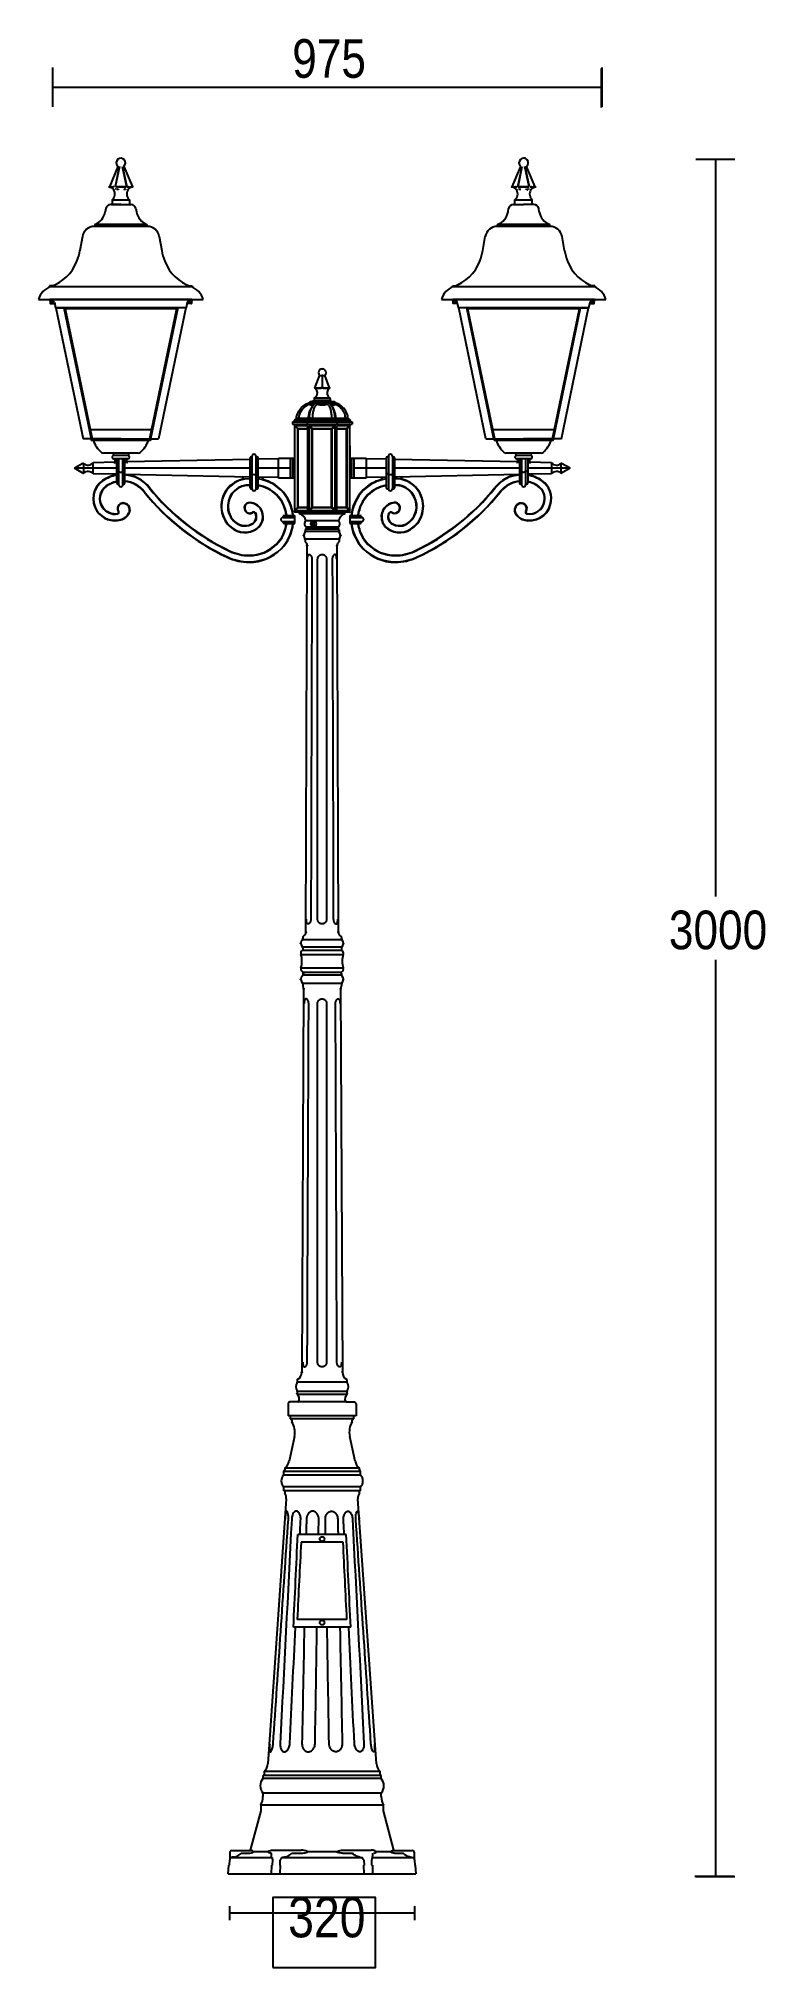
# Model space of a CAD drawing. Extents: x 0 to 131, y 0 to 347.
import ezdxf

# ---------------------------------------------------------------- set-up
doc = ezdxf.new("R2010")
doc.units = 0
doc.layers.add('LIVELLO_1', color=160, linetype='Continuous')
doc.styles.add('STD', font='txt')

# ---------------------------------------------------------------- blocks, each defined once
blk = doc.blocks.new('AI9-BLK1')
at = {"layer": 'LIVELLO_1', "color": 7}
for p, q in [((-62.62, 160.87), (-62.62, 167.92)), ((36.17, 160.72), (36.17, 167.77)), ((36.25, 160.87), (36.25, 167.92)), ((-62.62, 164.4), (-16.9, 164.4)), ((-27.52, 164.4), (36.26, 164.4)), ((-50.92, 150.12), (-52.46, 146.45)), ((-50.91, 150.12), (-52.46, 146.44)), ((-50.67, 150.12), (-51.44, 146.44)), ((-50.63, 150.12), (-51.4, 146.44)), ((-50.15, 150.12), (-49.38, 146.44)), ((-50.1, 150.12), (-49.33, 146.44)), ((-49.87, 150.12), (-48.32, 146.44)), ((-49.86, 150.12), (-48.32, 146.45)), ((20.07, 146.44), (21.62, 150.12)), ((20.07, 146.45), (21.61, 150.12)), ((21.08, 146.44), (21.86, 150.12)), ((21.13, 146.44), (21.9, 150.12)), ((23.15, 146.44), (22.38, 150.12)), ((23.19, 146.44), (22.42, 150.12)), ((24.21, 146.44), (22.66, 150.12)), ((24.21, 146.45), (22.67, 150.12)), ((53.13, 151.4), (60.19, 151.4)), ((56.66, 151.4), (56.66, 18.72)), ((-52.1, 146.43), (-52.15, 146.43)), ((-52.1, 146.36), (-52.15, 146.36)), ((-52.04, 146.36), (-52.1, 146.36)), ((-51.98, 146.36), (-52.04, 146.36)), ((-51.92, 146.36), (-51.98, 146.36)), ((-51.86, 146.36), (-51.92, 146.36)), ((-51.8, 146.36), (-51.86, 146.36)), ((-51.73, 146.36), (-51.8, 146.36)), ((-51.63, 146.37), (-51.68, 146.37)), ((-51.62, 146.44), (-51.67, 146.43)), ((-51.34, 146), (-51.39, 146.03)), ((-51.33, 146.37), (-51.38, 146.37)), ((-51.29, 145.97), (-51.34, 146)), ((-51.11, 146.37), (-51.2, 146.37)), ((-51.09, 146.11), (-51.06, 146.06)), ((-51.06, 146.06), (-51.04, 146.01)), ((-51.04, 146.01), (-51.02, 145.96)), ((-50.93, 146.37), (-51.02, 146.37)), ((-51.02, 145.96), (-51, 145.91)), ((-51, 145.91), (-50.98, 145.86)), ((-50.73, 146.36), (-50.83, 146.36)), ((-50.73, 146), (-50.81, 145.95)), ((-50.62, 146.36), (-50.73, 146.36)), ((-50.51, 146.36), (-50.62, 146.36)), ((-50.45, 146.43), (-50.54, 146.43)), ((-50.31, 146.36), (-50.51, 146.36)), ((-50.37, 146.43), (-50.45, 146.43)), ((-50.29, 146.43), (-50.37, 146.43)), ((-50.19, 146.36), (-50.31, 146.36)), ((-50.07, 146.36), (-50.19, 146.36)), ((-49.96, 146.36), (-50.07, 146.36)), ((-49.86, 146.37), (-49.96, 146.36)), ((-49.76, 146.37), (-49.86, 146.37)), ((-49.69, 146.37), (-49.76, 146.37)), ((-49.72, 145.91), (-49.73, 145.86)), ((-49.7, 145.96), (-49.72, 145.91)), ((-49.68, 146.01), (-49.7, 145.96)), ((-49.6, 146.37), (-49.69, 146.37)), ((-49.66, 146.06), (-49.68, 146.01)), ((-49.57, 146.44), (-49.66, 146.44)), ((-49.64, 146.11), (-49.66, 146.06)), ((-49.54, 146.37), (-49.6, 146.37)), ((-49.51, 146.44), (-49.57, 146.44)), ((-49.47, 146.37), (-49.54, 146.37)), ((-49.44, 146.44), (-49.51, 146.44)), ((-49.41, 146.01), (-49.49, 145.97)), ((-49.4, 146.37), (-49.47, 146.37)), ((-49.18, 146.37), (-49.23, 146.37)), ((-49.15, 146.44), (-49.19, 146.44)), ((-49.13, 146.37), (-49.18, 146.37)), ((-49.07, 146.37), (-49.13, 146.37)), ((-49.02, 146.36), (-49.07, 146.37)), ((-48.99, 146.43), (-49.03, 146.43)), ((-48.96, 146.36), (-49.02, 146.36)), ((-48.94, 146.43), (-48.99, 146.43)), ((-48.9, 146.36), (-48.96, 146.36)), ((-48.84, 146.36), (-48.9, 146.36)), ((-48.78, 146.36), (-48.84, 146.36)), ((-48.72, 146.36), (-48.78, 146.36)), ((-48.67, 146.36), (-48.72, 146.36)), ((-48.62, 146.37), (-48.67, 146.36)), ((-48.57, 146.37), (-48.62, 146.37)), ((-48.49, 146.44), (-48.53, 146.43)), ((20.28, 146.43), (20.24, 146.44)), ((20.37, 146.37), (20.32, 146.37)), ((20.42, 146.36), (20.37, 146.37)), ((20.47, 146.36), (20.42, 146.36)), ((20.53, 146.36), (20.47, 146.36)), ((20.59, 146.36), (20.53, 146.36)), ((20.65, 146.36), (20.59, 146.36)), ((20.71, 146.36), (20.65, 146.36)), ((20.74, 146.43), (20.69, 146.43)), ((20.77, 146.36), (20.71, 146.36)), ((20.79, 146.43), (20.74, 146.43)), ((20.82, 146.37), (20.77, 146.36)), ((20.88, 146.37), (20.82, 146.37)), ((20.93, 146.37), (20.88, 146.37)), ((20.95, 146.44), (20.9, 146.44)), ((20.98, 146.37), (20.93, 146.37)), ((21.22, 146.37), (21.15, 146.37)), ((21.24, 145.97), (21.16, 146.01)), ((21.26, 146.44), (21.19, 146.44)), ((21.29, 146.37), (21.22, 146.37)), ((21.32, 146.44), (21.26, 146.44)), ((21.35, 146.37), (21.29, 146.37)), ((21.41, 146.44), (21.32, 146.44)), ((21.44, 146.37), (21.35, 146.37)), ((21.41, 146.06), (21.39, 146.11)), ((21.43, 146.01), (21.41, 146.06)), ((21.45, 145.96), (21.43, 146.01)), ((21.52, 146.37), (21.44, 146.37)), ((21.47, 145.91), (21.45, 145.96)), ((21.48, 145.86), (21.47, 145.91)), ((21.61, 146.37), (21.52, 146.37)), ((21.72, 146.36), (21.61, 146.37)), ((21.82, 146.36), (21.72, 146.36)), ((21.94, 146.36), (21.82, 146.36)), ((22.06, 146.36), (21.94, 146.36)), ((22.12, 146.43), (22.04, 146.43)), ((22.27, 146.36), (22.06, 146.36)), ((22.2, 146.43), (22.12, 146.43)), ((22.29, 146.43), (22.2, 146.43)), ((22.37, 146.36), (22.27, 146.36)), ((22.48, 146.36), (22.37, 146.36)), ((22.59, 146.36), (22.48, 146.36)), ((22.56, 145.95), (22.48, 146)), ((22.68, 146.37), (22.59, 146.36)), ((22.77, 146.37), (22.68, 146.37)), ((22.73, 145.86), (22.75, 145.91)), ((22.75, 145.91), (22.77, 145.96)), ((22.86, 146.37), (22.77, 146.37)), ((22.77, 145.96), (22.79, 146.01)), ((22.79, 146.01), (22.82, 146.06)), ((22.82, 146.06), (22.84, 146.11)), ((22.95, 146.37), (22.86, 146.37)), ((23.02, 146.37), (22.95, 146.37)), ((23.08, 146.37), (23.02, 146.37)), ((23.09, 146), (23.04, 145.97)), ((23.13, 146.37), (23.08, 146.37)), ((23.14, 146.03), (23.09, 146)), ((23.38, 146.37), (23.33, 146.37)), ((23.42, 146.43), (23.37, 146.44)), ((23.43, 146.37), (23.38, 146.37)), ((23.48, 146.36), (23.43, 146.37)), ((23.55, 146.36), (23.48, 146.36)), ((23.61, 146.36), (23.55, 146.36)), ((23.67, 146.36), (23.61, 146.36)), ((23.73, 146.36), (23.67, 146.36)), ((23.79, 146.36), (23.73, 146.36)), ((23.9, 146.43), (23.85, 146.43)), ((-53.1, 142.52), (-53.2, 141.95)), ((-50.39, 143.25), (-52.23, 143.25)), ((-51.95, 144.08), (-51.95, 143.25)), ((-51.95, 144.08), (-48.82, 144.08)), ((-51.95, 143.25), (-48.82, 143.25)), ((-50.39, 143.25), (-48.55, 143.25)), ((-48.82, 144.08), (-48.82, 143.25)), ((-47.68, 142.52), (-47.58, 141.95)), ((19.33, 141.95), (19.43, 142.52)), ((20.3, 143.25), (22.14, 143.25)), ((20.58, 144.08), (23.7, 144.08)), ((20.58, 143.25), (20.58, 144.08)), ((23.98, 143.25), (22.14, 143.25)), ((23.7, 143.25), (23.7, 144.08)), ((24.95, 141.95), (24.85, 142.52)), ((-55.09, 139.68), (-55.16, 139.31)), ((-45.63, 139.31), (-55.15, 139.31)), ((-45.69, 139.68), (-55.09, 139.68)), ((-45.69, 139.68), (-45.62, 139.31)), ((17.37, 139.31), (17.44, 139.68)), ((26.9, 139.31), (17.38, 139.31)), ((26.84, 139.68), (17.44, 139.68)), ((26.91, 139.31), (26.84, 139.68)), ((-57.31, 137.5), (-57.75, 134.99)), ((-43.47, 137.5), (-43.03, 134.99)), ((14.78, 134.99), (15.22, 137.5)), ((29.5, 134.99), (29.06, 137.5)), ((-63.22, 128.64), (-63.24, 128.4)), ((-62.58, 128.64), (-63.22, 128.64)), ((-38.2, 128.64), (-37.56, 128.64)), ((-37.56, 128.64), (-37.53, 128.4)), ((9.29, 128.4), (9.31, 128.64)), ((9.31, 128.64), (9.95, 128.64)), ((34.97, 128.64), (34.33, 128.64)), ((34.99, 128.4), (34.97, 128.64)), ((-65.2, 126.14), (-35.57, 126.14)), ((-37.61, 126.14), (-63.17, 126.14)), ((-63.17, 126.14), (-63.11, 125.46)), ((-63.09, 125.78), (-62.45, 125.78)), ((-63.06, 125.41), (-62.33, 125.41)), ((-63.05, 128.47), (-37.73, 128.47)), ((-62.35, 125.7), (-62.14, 124.68)), ((-38.43, 125.7), (-38.64, 124.68)), ((-37.72, 125.41), (-38.44, 125.41)), ((-37.69, 125.78), (-38.32, 125.78)), ((-37.61, 126.14), (-37.67, 125.46)), ((7.32, 126.14), (36.95, 126.14)), ((34.92, 126.14), (9.36, 126.14)), ((9.42, 125.46), (9.36, 126.14)), ((10.07, 125.78), (9.44, 125.78)), ((10.19, 125.41), (9.47, 125.41)), ((9.48, 128.47), (34.8, 128.47)), ((10.39, 124.68), (10.18, 125.7)), ((33.89, 124.68), (34.1, 125.7)), ((34.09, 125.41), (34.81, 125.41)), ((34.21, 125.78), (34.84, 125.78)), ((34.86, 125.46), (34.92, 126.14)), ((-38.64, 124.68), (-62.14, 124.68)), ((-62.14, 124.68), (-62.08, 124.65)), ((-62.08, 124.65), (-60.65, 124.65)), ((-62.08, 124.65), (-57.18, 101.1)), ((-60.44, 124.47), (-60.65, 124.65)), ((-60.65, 124.65), (-55.75, 101.1)), ((-40.34, 124.47), (-60.44, 124.47)), ((-60.44, 124.47), (-55.58, 101.1)), ((-40.34, 124.47), (-45.2, 101.1)), ((-40.13, 124.65), (-45.03, 101.1)), ((-38.7, 124.65), (-43.6, 101.1)), ((-40.34, 124.47), (-40.13, 124.65)), ((-38.7, 124.65), (-40.13, 124.65)), ((-38.64, 124.68), (-38.7, 124.65)), ((10.45, 124.65), (10.39, 124.68)), ((33.89, 124.68), (10.39, 124.68)), ((15.35, 101.1), (10.45, 124.65)), ((11.88, 124.65), (10.45, 124.65)), ((16.78, 101.1), (11.88, 124.65)), ((11.88, 124.65), (12.09, 124.47)), ((16.95, 101.1), (12.09, 124.47)), ((32.19, 124.47), (12.09, 124.47)), ((27.33, 101.1), (32.19, 124.47)), ((27.5, 101.1), (32.4, 124.65)), ((28.93, 101.1), (33.83, 124.65)), ((32.4, 124.65), (32.19, 124.47)), ((32.4, 124.65), (33.83, 124.65)), ((33.83, 124.65), (33.89, 124.68)), ((-15.45, 110.23), (-14.57, 112.53)), ((-14.13, 112.53), (-14.13, 110.31)), ((-12.79, 110.23), (-13.68, 112.53)), ((-11.99, 107.71), (-16.26, 107.71)), ((-15.53, 107.91), (-16.17, 107.71)), ((-15.59, 108.34), (-15.59, 107.91)), ((-12.67, 108.34), (-15.59, 108.34)), ((-12.67, 107.91), (-15.59, 107.91)), ((-12.69, 108.39), (-15.56, 108.39)), ((-12.72, 107.91), (-15.53, 107.91)), ((-15.41, 110.22), (-15.39, 110.26)), ((-12.72, 107.91), (-12.07, 107.71)), ((-12.67, 108.34), (-12.67, 107.91)), ((-18.76, 104.78), (-19.18, 104.42)), ((-19.18, 104.42), (-19.18, 104.16)), ((-19.18, 104.42), (-9.07, 104.42)), ((-18.57, 104.78), (-18.76, 104.8)), ((-18.76, 104.78), (-9.49, 104.78)), ((-16.44, 104.78), (-16.65, 104.42)), ((-16.65, 104.42), (-16.65, 104.16)), ((-16.54, 107.55), (-16.45, 107.59)), ((-16.46, 107.33), (-16.54, 107.55)), ((-16.44, 104.8), (-16.51, 104.78)), ((-16.47, 107.5), (-15.39, 107.5)), ((-16.19, 104.78), (-16.44, 104.8)), ((-15.33, 107.55), (-15.29, 107.59)), ((-15.09, 107.33), (-15.33, 107.55)), ((-15.23, 107.5), (-13.02, 107.5)), ((-12.92, 107.55), (-13.16, 107.33)), ((-12.92, 107.55), (-12.96, 107.59)), ((-12.86, 107.5), (-11.78, 107.5)), ((-11.81, 104.8), (-12.06, 104.78)), ((-11.74, 104.78), (-11.81, 104.8)), ((-11.81, 104.78), (-11.59, 104.42)), ((-11.71, 107.55), (-11.8, 107.59)), ((-11.79, 107.33), (-11.71, 107.55)), ((-11.59, 104.42), (-11.59, 104.16)), ((-9.67, 104.78), (-9.49, 104.8)), ((-9.49, 104.78), (-9.07, 104.42)), ((-9.07, 104.42), (-9.07, 104.16)), ((-50.39, 101.1), (-57.18, 101.1)), ((-44.87, 102.67), (-55.9, 102.67)), ((-55.74, 101.1), (-55.71, 100.79)), ((-45.07, 100.79), (-55.71, 100.79)), ((-50.39, 101.1), (-43.6, 101.1)), ((-45.04, 101.1), (-45.07, 100.79)), ((-19.51, 104.16), (-19.51, 103.74)), ((-19.51, 104.16), (-8.73, 104.16)), ((-19.51, 103.74), (-8.73, 103.74)), ((-19.09, 87.94), (-19.09, 103.69)), ((-18.52, 102.85), (-19.09, 103.34)), ((-19.04, 103.74), (-9.21, 103.74)), ((-18.49, 102.95), (-19.04, 103.43)), ((-16.79, 103.43), (-19.04, 103.43)), ((-18.52, 102.85), (-16.8, 102.85)), ((-18.52, 88.78), (-18.52, 102.85)), ((-18.49, 102.95), (-16.86, 102.95)), ((-18.46, 88.78), (-18.46, 102.85)), ((-16.79, 103.43), (-16.86, 102.95)), ((-16.82, 104.16), (-16.82, 103.74)), ((-16.74, 103.3), (-16.8, 102.85)), ((-16.74, 88.33), (-16.74, 103.3)), ((-16, 102.85), (-16.47, 103.3)), ((-16.47, 88.32), (-16.47, 103.3)), ((-16.45, 103.41), (-16.45, 103.69)), ((-15.9, 102.95), (-16.39, 103.43)), ((-11.86, 103.43), (-16.39, 103.43)), ((-16, 102.85), (-12.39, 102.85)), ((-16, 88.78), (-16, 102.85)), ((-15.9, 102.95), (-12.47, 102.95)), ((-15.9, 88.67), (-15.9, 102.95)), ((-11.86, 103.43), (-12.47, 102.95)), ((-12.47, 88.67), (-12.47, 102.95)), ((-11.78, 103.32), (-12.39, 102.85)), ((-12.39, 102.85), (-12.39, 88.78)), ((-11.8, 103.42), (-11.8, 103.69)), ((-11.78, 88.31), (-11.78, 103.32)), ((-11.51, 88.34), (-11.51, 103.28)), ((-11.51, 102.85), (-9.72, 102.85)), ((-9.21, 103.43), (-11.45, 103.43)), ((-11.45, 102.95), (-9.76, 102.95)), ((-11.43, 104.16), (-11.43, 103.74)), ((-9.79, 102.85), (-9.79, 88.78)), ((-9.21, 103.43), (-9.76, 102.95)), ((-9.16, 103.34), (-9.72, 102.85)), ((-9.72, 102.85), (-9.72, 88.78)), ((-9.16, 87.94), (-9.16, 103.69)), ((-8.73, 104.16), (-8.73, 103.74)), ((15.35, 101.1), (22.14, 101.1)), ((27.66, 102.67), (16.62, 102.67)), ((16.82, 100.79), (16.79, 101.1)), ((27.46, 100.79), (16.82, 100.79)), ((28.93, 101.1), (22.14, 101.1)), ((27.46, 100.79), (27.49, 101.1)), ((-47.24, 98.5), (-53.54, 98.5)), ((-51.78, 98.5), (-51.74, 98.08)), ((-49.03, 98.08), (-51.74, 98.08)), ((-49.15, 97.45), (-51.65, 97.45)), ((-51.43, 96.96), (-51.43, 97.24)), ((-51.12, 93.1), (-51.12, 97.45)), ((-50.75, 92.81), (-50.75, 97.45)), ((-50.02, 92.81), (-50.02, 97.45)), ((-49.66, 93.1), (-49.66, 97.45)), ((-49.35, 97.02), (-49.35, 97.24)), ((-27.12, 97.37), (-49.32, 96.91)), ((-27.12, 92.26), (-27.12, 97.64)), ((-26.92, 97.85), (-26.76, 97.85)), ((-26.76, 92.09), (-26.76, 97.93)), ((-26.03, 92.09), (-26.03, 97.93)), ((-26.03, 97.85), (-25.87, 97.85)), ((-25.66, 92.26), (-25.66, 97.64)), ((-22.01, 97.48), (-25.66, 97.4)), ((-19.09, 97.56), (-22.01, 97.56)), ((-22.01, 94.01), (-22.01, 97.56)), ((-19.82, 94.01), (-19.82, 97.56)), ((-19.4, 94.01), (-19.4, 97.56)), ((-19.09, 95.39), (-19.09, 99.81)), ((-19.09, 94.01), (-19.09, 97.56)), ((-9.16, 99.81), (-9.16, 95.39)), ((-6.24, 97.56), (-9.16, 97.56)), ((-9.16, 97.56), (-9.16, 94.01)), ((-8.85, 97.56), (-8.85, 94.01)), ((-8.43, 97.56), (-8.43, 94.01)), ((-6.24, 97.56), (-6.24, 94.01)), ((-2.59, 97.4), (-6.24, 97.48)), ((-2.59, 97.64), (-2.59, 92.26)), ((-2.38, 97.85), (-2.22, 97.85)), ((-2.22, 97.93), (-2.22, 92.09)), ((-1.49, 97.93), (-1.49, 92.09)), ((-1.49, 97.85), (-1.34, 97.85)), ((-1.12, 97.64), (-1.12, 92.26)), ((21.07, 96.91), (-1.12, 97.37)), ((25.29, 98.5), (18.99, 98.5)), ((23.5, 98.08), (20.78, 98.08)), ((23.41, 97.45), (20.9, 97.45)), ((21.09, 97.24), (21.09, 97.02)), ((21.41, 97.45), (21.41, 93.1)), ((21.77, 97.45), (21.77, 92.81)), ((22.5, 97.45), (22.5, 92.81)), ((22.87, 97.45), (22.87, 93.1)), ((23.18, 97.24), (23.18, 96.96)), ((23.5, 98.08), (23.53, 98.5)), ((-57.22, 96.66), (-58.73, 95.78)), ((-57.22, 94.91), (-58.73, 95.78)), ((-51.12, 95.78), (-58.73, 95.78)), ((-57.06, 95), (-57.06, 96.57)), ((-51.46, 96.86), (-55.39, 96.78)), ((-55.39, 94.79), (-55.39, 96.78)), ((-51.12, 94.7), (-55.39, 94.79)), ((-51.12, 96.76), (-51.64, 96.75)), ((-51.12, 95.26), (-50.75, 95.26)), ((-50.02, 95.26), (-49.66, 95.26)), ((-49.13, 96.81), (-49.66, 96.8)), ((-27.12, 95.78), (-49.66, 95.78)), ((-27.12, 94.2), (-49.66, 94.66)), ((-27.12, 94.81), (-26.76, 94.81)), ((-26.03, 94.81), (-25.66, 94.81)), ((-19.82, 95.78), (-25.66, 95.78)), ((-22.01, 94.09), (-25.66, 94.16)), ((-19.09, 94.01), (-22.01, 94.01)), ((-6.24, 94.01), (-9.16, 94.01)), ((-2.59, 95.78), (-8.43, 95.78)), ((-2.59, 94.16), (-6.24, 94.09)), ((-2.59, 94.81), (-2.22, 94.81)), ((-1.49, 94.81), (-1.12, 94.81)), ((21.41, 95.78), (-1.12, 95.78)), ((21.41, 94.66), (-1.12, 94.2)), ((21.41, 96.8), (20.88, 96.81)), ((21.41, 95.26), (21.77, 95.26)), ((22.5, 95.26), (22.87, 95.26)), ((23.39, 96.75), (22.87, 96.76)), ((30.49, 95.78), (22.87, 95.78)), ((27.15, 94.79), (22.87, 94.7)), ((27.15, 96.78), (23.21, 96.86)), ((27.15, 96.78), (27.15, 94.79)), ((28.82, 96.57), (28.82, 95)), ((30.49, 95.78), (28.97, 96.66)), ((30.49, 95.78), (28.97, 94.91)), ((-50.91, 92.89), (-50.75, 92.89)), ((-50.02, 92.89), (-49.87, 92.89)), ((-26.92, 92.05), (-26.76, 92.05)), ((-26.03, 92.05), (-25.87, 92.05)), ((-2.38, 92.05), (-2.22, 92.05)), ((-1.49, 92.05), (-1.34, 92.05)), ((21.62, 92.89), (21.77, 92.89)), ((22.5, 92.89), (22.66, 92.89)), ((-21.23, 86.92), (-19.09, 86.92)), ((-21.15, 87.08), (-21.15, 86.92)), ((-20.94, 87.29), (-19.09, 87.29)), ((-19.09, 88.29), (-18.52, 88.78)), ((-19.09, 85.83), (-19.09, 87.29)), ((-19.04, 88.2), (-18.49, 88.67)), ((-19.04, 88.2), (-16.79, 88.2)), ((-9.21, 87.88), (-19.04, 87.88)), ((-18.52, 88.78), (-16.8, 88.78)), ((-16.86, 88.67), (-18.49, 88.67)), ((-18.2, 87.61), (-18.2, 87.83)), ((-10.08, 87.56), (-18.17, 87.56)), ((-16.86, 88.67), (-16.79, 88.2)), ((-16.79, 87.94), (-16.79, 88.2)), ((-16.47, 88.32), (-16, 88.78)), ((-16.45, 87.94), (-16.45, 88.21)), ((-16.39, 88.2), (-15.9, 88.67)), ((-16.39, 88.2), (-11.86, 88.2)), ((-16, 88.78), (-12.39, 88.78)), ((-12.47, 88.67), (-15.9, 88.67)), ((-12.47, 88.67), (-11.86, 88.2)), ((-12.39, 88.78), (-11.78, 88.31)), ((-11.8, 88.21), (-11.8, 87.94)), ((-11.51, 88.78), (-9.72, 88.78)), ((-11.46, 87.94), (-11.46, 88.2)), ((-9.76, 88.67), (-11.45, 88.67)), ((-11.45, 88.2), (-9.21, 88.2)), ((-10.04, 87.61), (-10.04, 87.83)), ((-9.76, 88.67), (-9.21, 88.2)), ((-9.72, 88.78), (-9.16, 88.29)), ((-9.16, 87.29), (-7.31, 87.29)), ((-9.16, 87.29), (-9.16, 85.83)), ((-9.16, 86.92), (-7.02, 86.92)), ((-7.1, 86.92), (-7.1, 87.08)), ((-21.23, 86.19), (-19.09, 86.19)), ((-21.15, 86.19), (-21.15, 86.04)), ((-20.94, 85.83), (-19.09, 85.83)), ((-17.2, 84.67), (-17.2, 84.37)), ((-11.1, 84.37), (-17.2, 84.37)), ((-17.06, 86.35), (-11.2, 86.35)), ((-11.2, 85.19), (-17.05, 85.19)), ((-16.76, 84.86), (-17.05, 84.83)), ((-17.03, 85.19), (-17.03, 84.91)), ((-16.98, 84.86), (-11.25, 84.86)), ((-11.55, 84.86), (-16.76, 84.86)), ((-11.73, 84.86), (-16.52, 84.86)), ((-11.55, 84.86), (-11.26, 84.83)), ((-11.2, 84.91), (-11.2, 85.19)), ((-11.1, 84.67), (-11.1, 84.37)), ((-9.16, 86.19), (-7.02, 86.19)), ((-9.16, 85.83), (-7.31, 85.83)), ((-7.1, 86.04), (-7.1, 86.19)), ((-17.2, 83), (-17.2, 82.62)), ((-11.1, 83), (-17.2, 83)), ((-17.07, 12.27), (-16.84, 81.85)), ((-11.47, 81.85), (-11.23, 12.27)), ((-11.1, 83), (-11.1, 82.62)), ((-10.6, 10.91), (-17.7, 10.91)), ((-17.65, 11.37), (-17.65, 11.03)), ((-10.66, 11.37), (-10.66, 11.03)), ((-17.97, 8.27), (-10.33, 8.27)), ((-10.59, 8.99), (-17.72, 8.99)), ((-10.6, 9.59), (-17.7, 9.59)), ((-17.65, 9.48), (-17.65, 9.12)), ((-10.66, 9.48), (-10.66, 9.12)), ((56.66, 7.29), (56.66, -157.73)), ((-17.96, 5.83), (-10.35, 5.83)), ((-17.65, 4.85), (-17.65, 4.56)), ((-10.66, 4.56), (-17.65, 4.56)), ((-17.49, 5.01), (-17.28, 5.03)), ((-10.9, 5.03), (-17.4, 5.03)), ((-11.02, 5.03), (-17.28, 5.03)), ((-10.81, 5.01), (-11.02, 5.03)), ((-10.66, 4.85), (-10.66, 4.56)), ((-17.49, 2.07), (-17.8, -66.95)), ((-17.65, 3.01), (-17.65, 2.61)), ((-10.66, 3.01), (-17.65, 3.01)), ((-10.82, 2.07), (-10.5, -66.95)), ((-10.66, 3.01), (-10.66, 2.61)), ((-18.64, -68.36), (-18.64, -68.73)), ((-9.67, -68.73), (-18.64, -68.73)), ((-9.67, -68.36), (-9.67, -68.73)), ((-20.28, -72.61), (-20.28, -74.8)), ((-18.5, -72.25), (-19.97, -72.3)), ((-18.64, -70.4), (-18.64, -70.81)), ((-9.67, -70.4), (-18.64, -70.4)), ((-18.59, -70.92), (-9.71, -70.92)), ((-17.82, -72.25), (-18.5, -72.25)), ((-10.48, -72.25), (-17.82, -72.25)), ((-9.81, -72.25), (-10.48, -72.25)), ((-9.81, -72.25), (-8.34, -72.3)), ((-9.67, -70.4), (-9.67, -70.81)), ((-8.02, -72.61), (-8.02, -74.8)), ((-20.28, -74.8), (-20.24, -74.8)), ((-14.15, -74.8), (-20.24, -74.8)), ((-8.39, -74.8), (-19.91, -74.8)), ((-19.89, -74.8), (-19.89, -75.32)), ((-14.14, -75.32), (-19.89, -75.32)), ((-19.58, -75.59), (-19.58, -75.85)), ((-8.42, -75.32), (-14.17, -75.32)), ((-8.12, -74.8), (-14.15, -74.8)), ((-8.73, -75.85), (-8.73, -75.59)), ((-8.42, -75.32), (-8.42, -74.8)), ((-8.02, -74.8), (-8.12, -74.8)), ((-19.13, -78.49), (-20.09, -82.98)), ((-8.22, -82.98), (-9.17, -78.49)), ((-21.09, -84.74), (-7.22, -84.74)), ((-21.09, -84.74), (-21.09, -85.47)), ((-14.14, -85.47), (-21.09, -85.47)), ((-14.14, -84.21), (-20.88, -84.21)), ((-20.88, -84.21), (-20.88, -84.54)), ((-7.43, -84.21), (-14.17, -84.21)), ((-7.22, -85.47), (-14.17, -85.47)), ((-7.43, -84.54), (-7.43, -84.21)), ((-7.22, -85.47), (-7.22, -84.74)), ((-20.6, -89.74), (-23.93, -137.43)), ((-7.22, -87.56), (-21.09, -87.56)), ((-21.09, -87.56), (-21.09, -88.29)), ((-20.88, -88.29), (-21.09, -88.29)), ((-7.43, -88.29), (-20.88, -88.29)), ((-20.88, -88.29), (-20.88, -88.73)), ((-4.38, -137.43), (-7.71, -89.74)), ((-7.43, -88.73), (-7.43, -88.29)), ((-7.22, -88.29), (-7.43, -88.29)), ((-7.22, -88.29), (-7.22, -87.56)), ((-9.79, -96.15), (-18.52, -96.15)), ((-10.37, -97.55), (-17.94, -97.55)), ((-8.99, -112.84), (-19.32, -112.84)), ((-9.68, -111.43), (-18.63, -111.43)), ((-3.72, -138.81), (-24.59, -138.81)), ((-24.59, -138.81), (-24.59, -139.33)), ((-3.72, -139.33), (-3.72, -138.81)), ((-24.8, -139.54), (-24.8, -140.06)), ((-3.52, -140.06), (-24.8, -140.06)), ((-3.52, -139.54), (-24.79, -139.54)), ((-3.52, -140.06), (-3.52, -139.54)), ((-25.21, -144.88), (-25.21, -145.92)), ((-14.14, -144.88), (-25.21, -144.88)), ((-24.81, -142.72), (-24.81, -143.34)), ((-14.14, -142.72), (-24.81, -142.72)), ((-3.5, -142.72), (-14.17, -142.72)), ((-3.1, -144.88), (-14.17, -144.88)), ((-3.5, -143.34), (-3.5, -142.72)), ((-3.1, -145.92), (-3.1, -144.88)), ((-25.21, -145.92), (-27.1, -152.97)), ((-1.21, -152.97), (-3.1, -145.92)), ((-31.04, -157.22), (-30.94, -155.66)), ((-30.94, -155.66), (-30.85, -155.66)), ((-30.85, -155.66), (-30.79, -154.73)), ((-30.79, -153.47), (-30.79, -154.73)), ((-30.79, -154.29), (-23.16, -154.29)), ((-30.37, -153.05), (-26.86, -153.05)), ((-28.75, -153.52), (-27.16, -153.52)), ((-26.51, -153.21), (-23.85, -153.21)), ((-23.3, -153.52), (-23.48, -153.52)), ((-23.3, -153.52), (-23.3, -153.47)), ((-23.26, -157.22), (-23.21, -155.66)), ((-23.21, -155.66), (-23.07, -155.66)), ((-23.07, -155.66), (-23.04, -154.73)), ((-23, -152.97), (-17.91, -152.97)), ((-21.72, -155.66), (-21.69, -154.72)), ((-21.72, -155.66), (-21.64, -155.66)), ((-21.68, -157.22), (-21.64, -155.66)), ((-21.42, -154.29), (-14.14, -154.29)), ((-19.62, -153.52), (-17.84, -153.52)), ((-16.82, -153.21), (-14.14, -153.21)), ((-14.17, -153.21), (-11.49, -153.21)), ((-14.17, -154.29), (-6.89, -154.29)), ((-10.47, -153.52), (-8.69, -153.52)), ((-10.39, -152.97), (-5.31, -152.97)), ((-6.67, -155.66), (-6.63, -157.22)), ((-6.67, -155.66), (-6.59, -155.66)), ((-6.62, -154.72), (-6.59, -155.66)), ((-5.27, -154.73), (-5.24, -155.66)), ((-5.24, -155.66), (-5.09, -155.66)), ((-5.15, -154.29), (2.48, -154.29)), ((-5.09, -155.66), (-5.05, -157.22)), ((-4.46, -153.21), (-1.8, -153.21)), ((-1.45, -153.05), (2.07, -153.05)), ((-1.14, -153.52), (0.44, -153.52)), ((2.48, -154.73), (2.48, -153.47)), ((2.48, -154.73), (2.54, -155.66)), ((2.54, -155.66), (2.63, -155.66)), ((2.63, -155.66), (2.73, -157.22)), ((-31.04, -157.22), (-23.26, -157.22)), ((-23.26, -157.22), (-21.68, -157.22)), ((-21.68, -157.22), (-14.14, -157.22)), ((-14.17, -157.22), (-6.63, -157.22)), ((-6.63, -157.22), (-5.05, -157.22)), ((-5.05, -157.22), (2.73, -157.22)), ((52.98, -157.64), (60.04, -157.64)), ((53.13, -157.72), (60.19, -157.72)), ((-30.81, -163.04), (-30.81, -165.61)), ((2.46, -163.04), (2.46, -165.61)), ((2.46, -164.32), (-30.81, -164.32))]:
    blk.add_line(p, q, dxfattribs=at)
for points in [[(-52.41, 146.37), (-52.34, 146.36), (-52.28, 146.35), (-52.22, 146.33), (-52.16, 146.31), (-52.1, 146.29), (-52.04, 146.25), (-51.99, 146.22), (-51.94, 146.19), (-51.89, 146.15), (-51.84, 146.11), (-51.79, 146.06), (-51.75, 146.01), (-51.71, 145.96), (-51.67, 145.91), (-51.64, 145.86)], [(-51.71, 146.43), (-51.76, 146.43), (-51.81, 146.43)], [(-50.93, 146.43), (-51.02, 146.43), (-51.11, 146.44), (-51.2, 146.44), (-51.27, 146.44), (-51.34, 146.44)], [(-51.14, 146.11), (-51.12, 146.06), (-51.1, 146.01), (-51.08, 145.96), (-51.06, 145.91), (-51.04, 145.86)], [(-50.54, 146.43), (-50.64, 146.43), (-50.73, 146.43), (-50.83, 146.43), (-50.93, 146.43)], [(-49.93, 146.43), (-50.02, 146.43), (-50.12, 146.43), (-50.21, 146.43), (-50.29, 146.43)], [(-49.66, 146.44), (-49.74, 146.44), (-49.84, 146.43), (-49.93, 146.43)], [(-49.69, 146.11), (-49.71, 146.06), (-49.74, 146.01), (-49.75, 145.96), (-49.78, 145.91), (-49.79, 145.86)], [(-48.37, 146.37), (-48.43, 146.36), (-48.49, 146.35), (-48.56, 146.33), (-48.62, 146.31), (-48.67, 146.29), (-48.73, 146.25), (-48.79, 146.22), (-48.84, 146.19), (-48.89, 146.15), (-48.94, 146.11), (-48.99, 146.06), (-49.03, 146.01), (-49.07, 145.96), (-49.11, 145.91), (-49.14, 145.86)], [(20.89, 145.86), (20.86, 145.91), (20.82, 145.96), (20.78, 146.01), (20.74, 146.06), (20.69, 146.11), (20.64, 146.15), (20.59, 146.19), (20.54, 146.22), (20.48, 146.25), (20.43, 146.29), (20.37, 146.31), (20.31, 146.33), (20.25, 146.35), (20.18, 146.36), (20.12, 146.37)], [(21.68, 146.43), (21.59, 146.43), (21.49, 146.44), (21.41, 146.44)], [(21.54, 145.86), (21.53, 145.91), (21.51, 145.96), (21.49, 146.01), (21.46, 146.06), (21.44, 146.11)], [(22.04, 146.43), (21.95, 146.43), (21.87, 146.43), (21.77, 146.43), (21.68, 146.43)], [(22.68, 146.43), (22.59, 146.43), (22.48, 146.43), (22.39, 146.43), (22.29, 146.43)], [(23.09, 146.44), (23.02, 146.44), (22.95, 146.44), (22.86, 146.44), (22.77, 146.43), (22.68, 146.43)], [(22.79, 145.86), (22.81, 145.91), (22.83, 145.96), (22.85, 146.01), (22.87, 146.06), (22.89, 146.11)], [(23.39, 145.86), (23.42, 145.91), (23.46, 145.96), (23.5, 146.01), (23.54, 146.06), (23.59, 146.11), (23.64, 146.15), (23.68, 146.19), (23.74, 146.22), (23.8, 146.25), (23.85, 146.29), (23.91, 146.31), (23.97, 146.33), (24.03, 146.35), (24.09, 146.36), (24.16, 146.37)], [(23.56, 146.43), (23.51, 146.43), (23.46, 146.43)], [(23.9, 146.36), (23.85, 146.36), (23.79, 146.36)], [(-14.57, 112.53), (-14.54, 112.51), (-14.52, 112.5), (-14.49, 112.5), (-14.46, 112.49), (-14.43, 112.49), (-14.4, 112.48), (-14.37, 112.48), (-14.34, 112.48), (-14.31, 112.48), (-14.28, 112.49), (-14.25, 112.49), (-14.22, 112.5), (-14.19, 112.5), (-14.15, 112.51), (-14.13, 112.53), (-14.1, 112.52), (-14.07, 112.51), (-14.05, 112.5), (-14.02, 112.49), (-14, 112.49), (-13.97, 112.49), (-13.94, 112.48), (-13.92, 112.48), (-13.89, 112.48), (-13.87, 112.48), (-13.84, 112.48), (-13.82, 112.49), (-13.79, 112.49), (-13.77, 112.49), (-13.75, 112.5), (-13.73, 112.51), (-13.7, 112.52), (-13.68, 112.53)], [(-12.71, 107.91), (-14.13, 107.91), (-15.54, 107.91)], [(-15.42, 110.33), (-15.42, 110.33), (-15.42, 110.32), (-15.42, 110.32), (-15.42, 110.32), (-15.42, 110.31), (-15.42, 110.3), (-15.42, 110.3), (-15.42, 110.29), (-15.42, 110.28), (-15.41, 110.28), (-15.41, 110.28), (-15.4, 110.27), (-15.4, 110.27), (-15.4, 110.27), (-15.39, 110.26)], [(-15.42, 110.33), (-15.33, 110.31), (-15.24, 110.29), (-15.15, 110.27), (-15.07, 110.26), (-14.99, 110.25), (-14.91, 110.24), (-14.83, 110.23), (-14.75, 110.23), (-14.67, 110.24), (-14.59, 110.25), (-14.5, 110.26), (-14.41, 110.27), (-14.32, 110.29), (-14.22, 110.31), (-14.13, 110.33)], [(-15.39, 110.26), (-15.33, 110.25), (-15.28, 110.23), (-15.22, 110.22), (-15.16, 110.21), (-15.11, 110.2), (-15.05, 110.2), (-14.99, 110.19), (-14.93, 110.18), (-14.87, 110.18), (-14.81, 110.18), (-14.75, 110.18), (-14.69, 110.18), (-14.63, 110.18), (-14.57, 110.19), (-14.5, 110.2), (-14.44, 110.2), (-14.38, 110.21), (-14.31, 110.22), (-14.25, 110.23), (-14.19, 110.25), (-14.13, 110.26)], [(-14.13, 110.33), (-14.03, 110.31), (-13.93, 110.29), (-13.84, 110.27), (-13.75, 110.26), (-13.66, 110.25), (-13.58, 110.24), (-13.5, 110.23), (-13.42, 110.23), (-13.34, 110.24), (-13.26, 110.25), (-13.18, 110.26), (-13.1, 110.27), (-13.01, 110.29), (-12.92, 110.31), (-12.83, 110.33)], [(-14.13, 110.26), (-14.06, 110.25), (-14, 110.23), (-13.94, 110.22), (-13.87, 110.21), (-13.81, 110.2), (-13.75, 110.2), (-13.68, 110.19), (-13.62, 110.18), (-13.56, 110.18), (-13.5, 110.18), (-13.44, 110.18), (-13.38, 110.18), (-13.32, 110.18), (-13.26, 110.19), (-13.2, 110.2), (-13.14, 110.2), (-13.08, 110.21), (-13.03, 110.22), (-12.97, 110.23), (-12.91, 110.25), (-12.86, 110.26)], [(-12.83, 110.33), (-12.83, 110.33), (-12.83, 110.32), (-12.83, 110.32), (-12.83, 110.32), (-12.83, 110.31), (-12.83, 110.3), (-12.83, 110.3), (-12.83, 110.29), (-12.83, 110.28), (-12.84, 110.28), (-12.84, 110.28), (-12.84, 110.27), (-12.85, 110.27), (-12.85, 110.27), (-12.86, 110.26)], [(-12.85, 110.25), (-12.84, 110.22), (-12.83, 110.21), (-12.82, 110.19)], [(-16.8, 102.85), (-16.8, 88.78), (-16.74, 88.33)], [(-49, 98.5), (-49.03, 98.08), (-51.74, 98.08)], [(23.5, 98.08), (20.78, 98.08), (20.75, 98.5)]]:
    blk.add_lwpolyline(points, dxfattribs=at)
blk.add_lwpolyline([(-23.01, -174.09), (-4.51, -174.09), (-4.51, -161.53), (-23.01, -161.53)], close=True, dxfattribs=at)
for centre, radius in [((-52.46, 146.43), 0.0498), ((-51.95, 143.25), 0.049), ((-48.82, 143.25), 0.049), ((-17.2, 83), 0.0474), ((-11.1, 83), 0.0478), ((-11.23, 12.27), 0.0482), ((-18, 3.78), 0.0482), ((-10.31, 3.78), 0.0475), ((-14.16, -96.98), 0.417), ((-14.16, -112.01), 0.417)]:
    blk.add_circle(centre, radius, dxfattribs=at)
for centre, major_axis, ratio in [((-48.31, 146.43), (0.0003, -0.0494), 0.975586), ((20.06, 146.43), (-0.0008, -0.0494), 0.96678), ((24.22, 146.43), (-0.0001, -0.0494), 0.949476), ((-14.12, 113.65), (-0.0011, -0.0493), 0.97702), ((-15.59, 107.91), (0.049, 0), 0.942044), ((-15.59, 107.91), (0.049, 0), 0.942044), ((-12.67, 107.91), (0.047, 0), 0.981685), ((-16.73, 88.27), (0.0481, 0), 0.926698), ((-16.73, 88.27), (0.0481, 0), 0.926698), ((-16.52, 88.49), (0.0012, -0.0494), 0.97532), ((-16.52, 88.49), (0.0012, -0.0494), 0.97532), ((-11.73, 88.49), (0.0012, -0.0494), 0.97532), ((-11.52, 88.27), (0.0482, 0), 0.925028), ((-11.52, 88.27), (0.0482, 0), 0.925028), ((-17.47, 83.69), (0.0011, -0.0494), 0.973618), ((-17.05, 84.83), (-0.0011, -0.0494), 0.973618), ((-11.24, 84.86), (0.0016, -0.0477), 0.983176), ((-10.84, 83.69), (0.0012, -0.0494), 0.97532), ((-16.84, 81.82), (0.0482, 0), 0.960741), ((-11.47, 81.82), (0.0474, 0), 0.978209), ((-17.65, 11.03), (0.002, -0.051), 0.960424), ((-17.07, 12.27), (-0.0003, -0.0479), 0.989183), ((-10.66, 11.03), (-0.0003, -0.051), 0.961136), ((-18, 10.25), (-0.0012, -0.0493), 0.978728), ((-10.31, 10.25), (-0.0004, -0.0493), 0.96325), ((-17.49, 5.01), (-0.0008, -0.0494), 0.96678), ((-17.4, 5.03), (0.0011, -0.0493), 0.97702), ((-17.65, 3.01), (0.049, 0), 0.974477), ((-17.49, 2.07), (0.0478, 0), 0.933474), ((-10.81, 2.07), (0.049, 0), 0.942044), ((-10.66, 3.01), (0.049, 0), 0.973652), ((-17.8, -66.95), (0.0481, 0), 0.987518), ((-10.5, -66.92), (-0.0003, -0.0493), 0.978997), ((-19.97, -72.3), (0.0475, 0), 0.973158), ((-18.64, -70.81), (0.0475, 0), 0.972819), ((-9.67, -70.81), (0.0482, 0), 0.957469)]:
    blk.add_ellipse(centre, major_axis=major_axis, ratio=ratio, dxfattribs=at)
for points, knots in [([(-49.86, 150.12), (-49.5, 150.42), (-49.45, 150.94), (-49.75, 151.3), (-50.04, 151.65), (-50.57, 151.7), (-50.92, 151.41), (-51.28, 151.11), (-51.32, 150.58), (-51.03, 150.23), (-51, 150.19), (-50.96, 150.15), (-50.92, 150.12)], [0, 0, 0, 0, 1, 1, 1, 2, 2, 2, 3, 3, 3, 4, 4, 4, 4]), ([(22.14, 151.6), (21.68, 151.6), (21.3, 151.22), (21.3, 150.76), (21.3, 150.52), (21.41, 150.28), (21.61, 150.12)], [0, 0, 0, 0, 1, 1, 1, 2, 2, 2, 2]), ([(22.67, 150.12), (23.03, 150.42), (23.08, 150.94), (22.78, 151.3), (22.62, 151.49), (22.39, 151.6), (22.14, 151.6)], [0, 0, 0, 0, 1, 1, 1, 2, 2, 2, 2]), ([(-51.95, 144.08), (-51.44, 144.52), (-51.31, 145.27), (-51.64, 145.85), (-51.8, 146.14), (-52.09, 146.33), (-52.42, 146.38)], [0, 0, 0, 0, 1, 1, 1, 2, 2, 2, 2]), ([(-48.36, 146.38), (-48.69, 146.33), (-48.98, 146.14), (-49.14, 145.85), (-49.47, 145.26), (-49.34, 144.52), (-48.82, 144.08)], [0, 0, 0, 0, 1, 1, 1, 2, 2, 2, 2]), ([(20.58, 144.08), (21.09, 144.52), (21.22, 145.26), (20.89, 145.85), (20.73, 146.14), (20.44, 146.33), (20.11, 146.38)], [0, 0, 0, 0, 1, 1, 1, 2, 2, 2, 2]), ([(24.17, 146.38), (23.84, 146.33), (23.55, 146.14), (23.39, 145.85), (23.06, 145.27), (23.19, 144.52), (23.7, 144.08)], [0, 0, 0, 0, 1, 1, 1, 2, 2, 2, 2]), ([(-63.05, 128.47), (-60.87, 129.21), (-59.13, 130.89), (-58.3, 133.04), (-58.05, 133.67), (-57.87, 134.32), (-57.75, 134.99)], [0, 0, 0, 0, 1, 1, 1, 2, 2, 2, 2]), ([(29.5, 134.99), (29.62, 134.32), (29.8, 133.67), (30.05, 133.04), (30.88, 130.89), (32.62, 129.21), (34.8, 128.47)], [0, 0, 0, 0, 1, 1, 1, 2, 2, 2, 2]), ([(-13.66, 112.48), (-13.39, 112.73), (-13.37, 113.16), (-13.63, 113.44), (-13.88, 113.71), (-14.31, 113.73), (-14.59, 113.47), (-14.86, 113.21), (-14.88, 112.78), (-14.62, 112.51), (-14.61, 112.5), (-14.6, 112.49), (-14.59, 112.48)], [0, 0, 0, 0, 1, 1, 1, 2, 2, 2, 3, 3, 3, 4, 4, 4, 4]), ([(-15.56, 108.39), (-15.04, 108.65), (-14.84, 109.28), (-15.11, 109.79), (-15.18, 109.95), (-15.3, 110.08), (-15.44, 110.18)], [0, 0, 0, 0, 1, 1, 1, 2, 2, 2, 2]), ([(-12.81, 110.18), (-13.28, 109.85), (-13.4, 109.2), (-13.07, 108.72), (-12.97, 108.58), (-12.84, 108.47), (-12.69, 108.39)], [0, 0, 0, 0, 1, 1, 1, 2, 2, 2, 2]), ([(-18.76, 104.8), (-18.74, 105.11), (-18.68, 105.37), (-18.59, 105.59), (-18.53, 105.76), (-18.45, 105.91), (-18.36, 106.06), (-18.22, 106.29), (-18.05, 106.52), (-17.84, 106.74), (-17.52, 107.07), (-17.12, 107.34), (-16.54, 107.55)], [0, 0, 0, 0, 1, 1, 1, 2, 2, 2, 3, 3, 3, 4, 4, 4, 4]), ([(-18.32, 104.78), (-18.31, 105.03), (-18.26, 105.29), (-18.18, 105.53), (-18.1, 105.78), (-17.97, 106.02), (-17.81, 106.23)], [0, 0, 0, 0, 1, 1, 1, 2, 2, 2, 2]), ([(-17.81, 106.23), (-17.65, 106.46), (-17.45, 106.67), (-17.22, 106.85), (-16.99, 107.04), (-16.74, 107.19), (-16.46, 107.31)], [0, 0, 0, 0, 1, 1, 1, 2, 2, 2, 2]), ([(-16.61, 104.78), (-16.59, 105.04), (-16.55, 105.29), (-16.5, 105.54), (-16.45, 105.78), (-16.37, 106.01), (-16.28, 106.23)], [0, 0, 0, 0, 1, 1, 1, 2, 2, 2, 2]), ([(-16.46, 107.31), (-16.44, 107.29), (-16.43, 107.27), (-16.4, 107.26), (-16.39, 107.25), (-16.37, 107.24), (-16.35, 107.23), (-16.33, 107.23), (-16.32, 107.22), (-16.3, 107.22), (-16.28, 107.21), (-16.25, 107.21), (-16.23, 107.21), (-16.2, 107.21), (-16.17, 107.21), (-16.14, 107.21), (-16.1, 107.21), (-16.07, 107.21), (-16.03, 107.21), (-15.97, 107.22), (-15.91, 107.23), (-15.85, 107.24), (-15.78, 107.25), (-15.7, 107.27), (-15.61, 107.29)], [0, 0, 0, 0, 1, 1, 1, 2, 2, 2, 3, 3, 3, 4, 4, 4, 5, 5, 5, 6, 6, 6, 7, 7, 7, 8, 8, 8, 8]), ([(-16.44, 104.8), (-16.43, 105.11), (-16.4, 105.37), (-16.35, 105.62), (-16.32, 105.8), (-16.27, 105.97), (-16.23, 106.11), (-16.21, 106.18), (-16.18, 106.25), (-16.16, 106.33), (-16.13, 106.4), (-16.1, 106.47), (-16.07, 106.55), (-16.03, 106.64), (-15.99, 106.73), (-15.94, 106.82), (-15.88, 106.92), (-15.81, 107.03), (-15.75, 107.12)], [0, 0, 0, 0, 1, 1, 1, 2, 2, 2, 3, 3, 3, 4, 4, 4, 5, 5, 5, 6, 6, 6, 6]), ([(-15.84, 104.78), (-15.85, 105.03), (-15.84, 105.28), (-15.81, 105.52), (-15.78, 105.76), (-15.73, 106), (-15.66, 106.23)], [0, 0, 0, 0, 1, 1, 1, 2, 2, 2, 2]), ([(-15.66, 106.23), (-15.6, 106.44), (-15.52, 106.64), (-15.43, 106.83), (-15.33, 107.01), (-15.21, 107.17), (-15.07, 107.31)], [0, 0, 0, 0, 1, 1, 1, 2, 2, 2, 2]), ([(-15.07, 107.31), (-14.92, 107.28), (-14.79, 107.26), (-14.67, 107.24), (-14.56, 107.23), (-14.46, 107.22), (-14.36, 107.21), (-14.28, 107.21), (-14.2, 107.21), (-14.13, 107.21), (-14.05, 107.21), (-13.97, 107.21), (-13.89, 107.21), (-13.79, 107.22), (-13.69, 107.23), (-13.58, 107.24), (-13.46, 107.26), (-13.33, 107.28), (-13.18, 107.31)], [0, 0, 0, 0, 1, 1, 1, 2, 2, 2, 3, 3, 3, 4, 4, 4, 5, 5, 5, 6, 6, 6, 6]), ([(-13.18, 107.31), (-13.04, 107.17), (-12.92, 107.01), (-12.82, 106.83), (-12.72, 106.64), (-12.65, 106.44), (-12.59, 106.23)], [0, 0, 0, 0, 1, 1, 1, 2, 2, 2, 2]), ([(-12.32, 106.87), (-12.38, 106.95), (-12.44, 107.03), (-12.5, 107.12), (-12.62, 107.28), (-12.76, 107.43), (-12.92, 107.55)], [0, 0, 0, 0, 1, 1, 1, 2, 2, 2, 2]), ([(-12.64, 107.29), (-12.54, 107.27), (-12.46, 107.25), (-12.38, 107.23), (-12.31, 107.22), (-12.26, 107.22), (-12.2, 107.21), (-12.16, 107.21), (-12.13, 107.21), (-12.1, 107.21), (-12.07, 107.21), (-12.04, 107.21), (-12.01, 107.21), (-11.99, 107.21), (-11.97, 107.22), (-11.95, 107.22), (-11.93, 107.22), (-11.91, 107.23), (-11.89, 107.23), (-11.88, 107.24), (-11.86, 107.25), (-11.84, 107.26), (-11.82, 107.27), (-11.81, 107.29), (-11.79, 107.31)], [0, 0, 0, 0, 1, 1, 1, 2, 2, 2, 3, 3, 3, 4, 4, 4, 5, 5, 5, 6, 6, 6, 7, 7, 7, 8, 8, 8, 8]), ([(-12.41, 104.78), (-12.4, 105.04), (-12.41, 105.29), (-12.44, 105.54), (-12.47, 105.78), (-12.52, 106.01), (-12.59, 106.23)], [0, 0, 0, 0, 1, 1, 1, 2, 2, 2, 2]), ([(-11.81, 104.8), (-11.82, 105.11), (-11.85, 105.37), (-11.9, 105.62), (-11.93, 105.8), (-11.98, 105.97), (-12.02, 106.11), (-12.04, 106.18), (-12.06, 106.25), (-12.09, 106.33), (-12.12, 106.4), (-12.15, 106.47), (-12.18, 106.55), (-12.22, 106.64), (-12.26, 106.73), (-12.31, 106.82), (-12.37, 106.92), (-12.43, 107.03), (-12.5, 107.12)], [0, 0, 0, 0, 1, 1, 1, 2, 2, 2, 3, 3, 3, 4, 4, 4, 5, 5, 5, 6, 6, 6, 6]), ([(-11.64, 104.78), (-11.66, 105.03), (-11.69, 105.28), (-11.75, 105.52), (-11.8, 105.76), (-11.88, 106), (-11.97, 106.23)], [0, 0, 0, 0, 1, 1, 1, 2, 2, 2, 2]), ([(-11.79, 107.31), (-11.51, 107.19), (-11.25, 107.04), (-11.02, 106.85), (-10.8, 106.67), (-10.6, 106.46), (-10.44, 106.23)], [0, 0, 0, 0, 1, 1, 1, 2, 2, 2, 2]), ([(-9.49, 104.8), (-9.51, 105.11), (-9.57, 105.37), (-9.65, 105.59), (-9.72, 105.76), (-9.8, 105.91), (-9.89, 106.06), (-10.03, 106.29), (-10.2, 106.52), (-10.41, 106.74), (-10.73, 107.07), (-11.13, 107.34), (-11.71, 107.55)], [0, 0, 0, 0, 1, 1, 1, 2, 2, 2, 3, 3, 3, 4, 4, 4, 4]), ([(-9.93, 104.78), (-9.94, 105.05), (-9.99, 105.31), (-10.07, 105.55), (-10.16, 105.79), (-10.29, 106.03), (-10.44, 106.23)], [0, 0, 0, 0, 1, 1, 1, 2, 2, 2, 2]), ([(-55.34, 100.79), (-55.06, 99.95), (-54.55, 99.2), (-53.88, 98.62), (-53.78, 98.54), (-53.66, 98.5), (-53.54, 98.5)], [0, 0, 0, 0, 1, 1, 1, 2, 2, 2, 2]), ([(-47.24, 98.5), (-47.11, 98.5), (-46.99, 98.54), (-46.9, 98.62), (-46.23, 99.2), (-45.72, 99.95), (-45.43, 100.79)], [0, 0, 0, 0, 1, 1, 1, 2, 2, 2, 2]), ([(-19.09, 103.34), (-19.09, 103.36), (-19.09, 103.38), (-19.08, 103.4), (-19.07, 103.42), (-19.05, 103.43), (-19.04, 103.43)], [0, 0, 0, 0, 1, 1, 1, 2, 2, 2, 2]), ([(-9.21, 103.43), (-9.2, 103.43), (-9.18, 103.42), (-9.17, 103.4), (-9.16, 103.38), (-9.16, 103.36), (-9.16, 103.34)], [0, 0, 0, 0, 1, 1, 1, 2, 2, 2, 2]), ([(17.18, 100.79), (17.47, 99.95), (17.98, 99.2), (18.65, 98.62), (18.74, 98.54), (18.86, 98.5), (18.99, 98.5)], [0, 0, 0, 0, 1, 1, 1, 2, 2, 2, 2]), ([(25.29, 98.5), (25.41, 98.5), (25.54, 98.54), (25.63, 98.62), (26.3, 99.2), (26.81, 99.95), (27.1, 100.79)], [0, 0, 0, 0, 1, 1, 1, 2, 2, 2, 2]), ([(-51.74, 98.08), (-51.91, 98.02), (-52, 97.83), (-51.93, 97.66), (-51.89, 97.54), (-51.77, 97.45), (-51.64, 97.45)], [0, 0, 0, 0, 1, 1, 1, 2, 2, 2, 2]), ([(-49.14, 97.45), (-48.96, 97.45), (-48.82, 97.61), (-48.82, 97.78), (-48.83, 97.92), (-48.91, 98.03), (-49.03, 98.08)], [0, 0, 0, 0, 1, 1, 1, 2, 2, 2, 2]), ([(-26.03, 97.93), (-26.03, 98.13), (-26.19, 98.29), (-26.39, 98.29), (-26.6, 98.29), (-26.76, 98.13), (-26.76, 97.93)], [0, 0, 0, 0, 1, 1, 1, 2, 2, 2, 2]), ([(-1.49, 97.93), (-1.49, 98.13), (-1.66, 98.29), (-1.86, 98.29), (-2.06, 98.29), (-2.22, 98.13), (-2.22, 97.93)], [0, 0, 0, 0, 1, 1, 1, 2, 2, 2, 2]), ([(20.78, 98.08), (20.62, 98.02), (20.53, 97.83), (20.6, 97.66), (20.64, 97.54), (20.76, 97.45), (20.89, 97.45)], [0, 0, 0, 0, 1, 1, 1, 2, 2, 2, 2]), ([(23.39, 97.45), (23.56, 97.45), (23.71, 97.61), (23.7, 97.78), (23.7, 97.92), (23.62, 98.03), (23.5, 98.08)], [0, 0, 0, 0, 1, 1, 1, 2, 2, 2, 2]), ([(-57.06, 96.57), (-57.06, 96.62), (-57.11, 96.67), (-57.17, 96.67), (-57.19, 96.67), (-57.21, 96.67), (-57.22, 96.66)], [0, 0, 0, 0, 1, 1, 1, 2, 2, 2, 2]), ([(-57.22, 94.91), (-57.17, 94.88), (-57.11, 94.9), (-57.08, 94.95), (-57.07, 94.97), (-57.06, 94.98), (-57.06, 95)], [0, 0, 0, 0, 1, 1, 1, 2, 2, 2, 2]), ([(-51.12, 94.6), (-52.04, 94.45), (-52.92, 94.09), (-53.69, 93.56), (-55.49, 92.32), (-55.94, 89.85), (-54.69, 88.05), (-53.73, 86.66), (-52, 86.03), (-50.37, 86.48)], [0, 0, 0, 0, 1, 1, 1, 2, 2, 2, 3, 3, 3, 3]), ([(-51.12, 94.52), (-52.03, 94.38), (-52.89, 94.03), (-53.65, 93.5), (-55.42, 92.28), (-55.86, 89.86), (-54.64, 88.08), (-53.69, 86.72), (-51.99, 86.11), (-50.39, 86.55), (-49.76, 86.72), (-49.23, 87.15), (-48.94, 87.74), (-48.64, 88.32), (-48.87, 89.03), (-49.46, 89.33), (-49.67, 89.43), (-49.9, 89.48), (-50.14, 89.45), (-50.64, 89.39), (-51, 88.93), (-50.94, 88.42), (-50.92, 88.27), (-50.86, 88.12), (-50.77, 88)], [0, 0, 0, 0, 1, 1, 1, 2, 2, 2, 3, 3, 3, 4, 4, 4, 5, 5, 5, 6, 6, 6, 7, 7, 7, 8, 8, 8, 8]), ([(-50.75, 95.26), (-50.6, 95.05), (-50.32, 95.01), (-50.11, 95.17), (-50.08, 95.19), (-50.05, 95.22), (-50.02, 95.26)], [0, 0, 0, 0, 1, 1, 1, 2, 2, 2, 2]), ([(-49.35, 97.02), (-49.35, 96.9), (-49.25, 96.81), (-49.14, 96.81), (-49.14, 96.81), (-49.13, 96.81), (-49.13, 96.81)], [0, 0, 0, 0, 1, 1, 1, 2, 2, 2, 2]), ([(-28.5, 93.81), (-31.19, 93.17), (-32.85, 90.46), (-32.2, 87.78), (-31.95, 86.73), (-31.37, 85.79), (-30.55, 85.1), (-29.22, 83.99), (-27.31, 83.9), (-25.88, 84.88)], [0, 0, 0, 0, 1, 1, 1, 2, 2, 2, 3, 3, 3, 3]), ([(-27.12, 93.88), (-29.85, 93.99), (-32.15, 91.87), (-32.27, 89.15), (-32.33, 87.62), (-31.68, 86.14), (-30.5, 85.15), (-29.2, 84.06), (-27.32, 83.98), (-25.92, 84.94), (-24.77, 85.73), (-24.47, 87.31), (-25.27, 88.47), (-25.68, 89.08), (-26.34, 89.47), (-27.07, 89.55), (-27.58, 89.61), (-28.03, 89.25), (-28.09, 88.74), (-28.15, 88.24), (-27.79, 87.78), (-27.28, 87.72), (-27.09, 87.7), (-26.9, 87.74), (-26.73, 87.83)], [0, 0, 0, 0, 1, 1, 1, 2, 2, 2, 3, 3, 3, 4, 4, 4, 5, 5, 5, 6, 6, 6, 7, 7, 7, 8, 8, 8, 8]), ([(-28.5, 93.81), (-28.39, 93.84), (-28.32, 93.95), (-28.35, 94.06), (-28.37, 94.15), (-28.45, 94.22), (-28.54, 94.22)], [0, 0, 0, 0, 1, 1, 1, 2, 2, 2, 2]), ([(-26.76, 94.81), (-26.61, 94.61), (-26.32, 94.57), (-26.12, 94.73), (-26.08, 94.75), (-26.05, 94.78), (-26.03, 94.81)], [0, 0, 0, 0, 1, 1, 1, 2, 2, 2, 2]), ([(-19.41, 87.29), (-19.58, 89), (-20.34, 90.6), (-21.55, 91.82), (-22.66, 92.93), (-24.11, 93.64), (-25.66, 93.85)], [0, 0, 0, 0, 1, 1, 1, 2, 2, 2, 2]), ([(-24.69, 94.14), (-24.8, 94.15), (-24.9, 94.05), (-24.9, 93.94), (-24.9, 93.84), (-24.84, 93.76), (-24.74, 93.73)], [0, 0, 0, 0, 1, 1, 1, 2, 2, 2, 2]), ([(-2.59, 93.85), (-4.14, 93.64), (-5.58, 92.93), (-6.7, 91.82), (-7.91, 90.6), (-8.67, 89), (-8.84, 87.29)], [0, 0, 0, 0, 1, 1, 1, 2, 2, 2, 2]), ([(-1.52, 87.83), (-1.07, 87.58), (-0.51, 87.75), (-0.27, 88.19), (-0.02, 88.64), (-0.18, 89.2), (-0.63, 89.45), (-0.8, 89.54), (-0.99, 89.58), (-1.18, 89.55), (-2.57, 89.39), (-3.57, 88.13), (-3.41, 86.74), (-3.33, 86.01), (-2.93, 85.35), (-2.33, 84.94), (-0.93, 83.98), (0.95, 84.06), (2.25, 85.15), (4.35, 86.91), (4.62, 90.02), (2.87, 92.11), (1.89, 93.29), (0.41, 93.94), (-1.12, 93.88)], [0, 0, 0, 0, 1, 1, 1, 2, 2, 2, 3, 3, 3, 4, 4, 4, 5, 5, 5, 6, 6, 6, 7, 7, 7, 8, 8, 8, 8]), ([(-3.51, 93.73), (-3.39, 93.76), (-3.33, 93.88), (-3.36, 93.99), (-3.38, 94.08), (-3.47, 94.15), (-3.56, 94.14)], [0, 0, 0, 0, 1, 1, 1, 2, 2, 2, 2]), ([(-2.37, 84.88), (-0.94, 83.9), (0.97, 83.99), (2.3, 85.1), (4.42, 86.88), (4.7, 90.04), (2.92, 92.16), (2.23, 92.98), (1.3, 93.56), (0.25, 93.81)], [0, 0, 0, 0, 1, 1, 1, 2, 2, 2, 3, 3, 3, 3]), ([(-2.22, 94.81), (-2.07, 94.61), (-1.78, 94.57), (-1.58, 94.73), (-1.55, 94.75), (-1.52, 94.78), (-1.49, 94.81)], [0, 0, 0, 0, 1, 1, 1, 2, 2, 2, 2]), ([(0.3, 94.22), (0.18, 94.22), (0.09, 94.13), (0.09, 94.01), (0.09, 93.92), (0.16, 93.83), (0.25, 93.81)], [0, 0, 0, 0, 1, 1, 1, 2, 2, 2, 2]), ([(22.52, 88), (22.82, 88.41), (22.72, 88.99), (22.31, 89.28), (22.18, 89.37), (22.04, 89.43), (21.89, 89.45), (21.24, 89.53), (20.65, 89.07), (20.57, 88.42), (20.54, 88.18), (20.58, 87.95), (20.69, 87.74), (20.98, 87.15), (21.51, 86.72), (22.14, 86.55), (24.22, 85.98), (26.36, 87.19), (26.94, 89.26), (27.38, 90.86), (26.76, 92.56), (25.4, 93.5), (24.64, 94.03), (23.78, 94.38), (22.87, 94.52)], [0, 0, 0, 0, 1, 1, 1, 2, 2, 2, 3, 3, 3, 4, 4, 4, 5, 5, 5, 6, 6, 6, 7, 7, 7, 8, 8, 8, 8]), ([(20.88, 96.81), (21, 96.81), (21.09, 96.9), (21.09, 97.01), (21.09, 97.01), (21.09, 97.02), (21.09, 97.02)], [0, 0, 0, 0, 1, 1, 1, 2, 2, 2, 2]), ([(21.77, 95.26), (21.93, 95.05), (22.21, 95.01), (22.42, 95.17), (22.45, 95.19), (22.48, 95.22), (22.5, 95.26)], [0, 0, 0, 0, 1, 1, 1, 2, 2, 2, 2]), ([(22.13, 86.48), (24.24, 85.9), (26.42, 87.13), (27, 89.25), (27.45, 90.87), (26.83, 92.6), (25.44, 93.56), (24.67, 94.09), (23.79, 94.45), (22.87, 94.6)], [0, 0, 0, 0, 1, 1, 1, 2, 2, 2, 3, 3, 3, 3]), ([(28.97, 96.66), (28.92, 96.68), (28.86, 96.67), (28.83, 96.62), (28.82, 96.6), (28.82, 96.59), (28.82, 96.57)], [0, 0, 0, 0, 1, 1, 1, 2, 2, 2, 2]), ([(28.82, 95), (28.82, 94.94), (28.86, 94.9), (28.92, 94.9), (28.94, 94.9), (28.96, 94.9), (28.97, 94.91)], [0, 0, 0, 0, 1, 1, 1, 2, 2, 2, 2]), ([(-53.01, 92.59), (-54.28, 91.72), (-54.59, 89.98), (-53.72, 88.72), (-53.1, 87.83), (-52.02, 87.37), (-50.95, 87.56)], [0, 0, 0, 0, 1, 1, 1, 2, 2, 2, 2]), ([(-51.12, 93.32), (-51.79, 93.19), (-52.41, 92.92), (-52.97, 92.53), (-54.21, 91.68), (-54.51, 89.99), (-53.66, 88.76), (-53.06, 87.89), (-52.01, 87.45), (-50.96, 87.63)], [0, 0, 0, 0, 1, 1, 1, 2, 2, 2, 3, 3, 3, 3]), ([(-50.75, 92.81), (-50.75, 92.61), (-50.59, 92.45), (-50.39, 92.45), (-50.19, 92.45), (-50.02, 92.61), (-50.02, 92.81)], [0, 0, 0, 0, 1, 1, 1, 2, 2, 2, 2]), ([(-46.21, 91.54), (-42.19, 86.5), (-37.07, 82.47), (-31.23, 79.75), (-29.99, 79.16), (-28.63, 78.86), (-27.26, 78.86), (-25.1, 78.86), (-23.03, 79.72), (-21.51, 81.25), (-20.28, 82.48), (-19.51, 84.1), (-19.34, 85.83)], [0, 0, 0, 0, 1, 1, 1, 2, 2, 2, 3, 3, 3, 4, 4, 4, 4]), ([(-46.16, 91.58), (-42.15, 86.55), (-37.03, 82.52), (-31.2, 79.81), (-29.97, 79.23), (-28.62, 78.93), (-27.26, 78.93), (-25.12, 78.93), (-23.07, 79.78), (-21.55, 81.3), (-20.34, 82.51), (-19.58, 84.11), (-19.41, 85.83)], [0, 0, 0, 0, 1, 1, 1, 2, 2, 2, 3, 3, 3, 4, 4, 4, 4]), ([(-45.23, 92.32), (-41.34, 87.43), (-36.36, 83.52), (-30.7, 80.88), (-29.62, 80.38), (-28.45, 80.11), (-27.26, 80.11), (-25.44, 80.11), (-23.68, 80.84), (-22.39, 82.13), (-21.4, 83.13), (-20.76, 84.43), (-20.6, 85.83)], [0, 0, 0, 0, 1, 1, 1, 2, 2, 2, 3, 3, 3, 4, 4, 4, 4]), ([(-27.12, 92.76), (-29.23, 92.88), (-31.03, 91.26), (-31.15, 89.15), (-31.22, 87.95), (-30.71, 86.78), (-29.79, 86.01)], [0, 0, 0, 0, 1, 1, 1, 2, 2, 2, 2]), ([(-27.12, 92.69), (-29.2, 92.81), (-30.97, 91.22), (-31.08, 89.15), (-31.15, 87.97), (-30.65, 86.82), (-29.74, 86.06)], [0, 0, 0, 0, 1, 1, 1, 2, 2, 2, 2]), ([(-26.76, 92.09), (-26.76, 91.89), (-26.6, 91.73), (-26.39, 91.73), (-26.19, 91.73), (-26.03, 91.89), (-26.03, 92.09)], [0, 0, 0, 0, 1, 1, 1, 2, 2, 2, 2]), ([(-8.91, 85.83), (-8.74, 84.1), (-7.97, 82.48), (-6.74, 81.25), (-5.22, 79.72), (-3.15, 78.86), (-0.99, 78.86), (0.38, 78.86), (1.74, 79.16), (2.98, 79.75), (8.82, 82.47), (13.95, 86.5), (17.96, 91.54)], [0, 0, 0, 0, 1, 1, 1, 2, 2, 2, 3, 3, 3, 4, 4, 4, 4]), ([(-8.84, 85.83), (-8.67, 84.11), (-7.91, 82.51), (-6.7, 81.3), (-5.18, 79.78), (-3.13, 78.93), (-0.99, 78.93), (0.37, 78.93), (1.72, 79.23), (2.95, 79.81), (8.78, 82.52), (13.9, 86.55), (17.91, 91.58)], [0, 0, 0, 0, 1, 1, 1, 2, 2, 2, 3, 3, 3, 4, 4, 4, 4]), ([(-7.65, 85.83), (-7.49, 84.43), (-6.85, 83.13), (-5.86, 82.13), (-4.57, 80.84), (-2.81, 80.11), (-0.99, 80.11), (0.2, 80.11), (1.37, 80.38), (2.45, 80.88), (8.11, 83.52), (13.09, 87.43), (16.98, 92.32)], [0, 0, 0, 0, 1, 1, 1, 2, 2, 2, 3, 3, 3, 4, 4, 4, 4]), ([(-2.22, 92.09), (-2.22, 91.89), (-2.06, 91.73), (-1.86, 91.73), (-1.66, 91.73), (-1.49, 91.89), (-1.49, 92.09)], [0, 0, 0, 0, 1, 1, 1, 2, 2, 2, 2]), ([(1.54, 86.01), (3.16, 87.36), (3.37, 89.78), (2.02, 91.4), (1.24, 92.32), (0.08, 92.83), (-1.13, 92.76)], [0, 0, 0, 0, 1, 1, 1, 2, 2, 2, 2]), ([(1.49, 86.06), (3.08, 87.39), (3.29, 89.76), (1.96, 91.35), (1.2, 92.26), (0.06, 92.76), (-1.12, 92.69)], [0, 0, 0, 0, 1, 1, 1, 2, 2, 2, 2]), ([(21.77, 92.81), (21.77, 92.61), (21.94, 92.45), (22.14, 92.45), (22.34, 92.45), (22.5, 92.61), (22.5, 92.81)], [0, 0, 0, 0, 1, 1, 1, 2, 2, 2, 2]), ([(22.7, 87.56), (24.22, 87.3), (25.66, 88.31), (25.92, 89.82), (26.11, 90.89), (25.66, 91.97), (24.76, 92.59)], [0, 0, 0, 0, 1, 1, 1, 2, 2, 2, 2]), ([(22.71, 87.63), (24.19, 87.37), (25.6, 88.36), (25.85, 89.83), (26.04, 90.88), (25.6, 91.93), (24.72, 92.53), (24.17, 92.92), (23.54, 93.19), (22.87, 93.32)], [0, 0, 0, 0, 1, 1, 1, 2, 2, 2, 3, 3, 3, 3]), ([(-50.14, 89.52), (-50.69, 89.45), (-51.08, 88.96), (-51.01, 88.41), (-50.99, 88.25), (-50.93, 88.09), (-50.83, 87.96)], [0, 0, 0, 0, 1, 1, 1, 2, 2, 2, 2]), ([(-50.96, 87.63), (-50.85, 87.65), (-50.78, 87.76), (-50.79, 87.87), (-50.8, 87.9), (-50.81, 87.93), (-50.83, 87.96)], [0, 0, 0, 0, 1, 1, 1, 2, 2, 2, 2]), ([(-50.95, 87.56), (-50.8, 87.59), (-50.7, 87.73), (-50.73, 87.88), (-50.73, 87.92), (-50.75, 87.96), (-50.77, 88)], [0, 0, 0, 0, 1, 1, 1, 2, 2, 2, 2]), ([(-48.87, 87.71), (-48.56, 88.32), (-48.81, 89.08), (-49.42, 89.39), (-49.65, 89.5), (-49.9, 89.55), (-50.14, 89.52)], [0, 0, 0, 0, 1, 1, 1, 2, 2, 2, 2]), ([(-27.06, 89.62), (-27.61, 89.68), (-28.1, 89.29), (-28.16, 88.75), (-28.22, 88.21), (-27.83, 87.71), (-27.29, 87.65), (-27.08, 87.63), (-26.88, 87.67), (-26.7, 87.77)], [0, 0, 0, 0, 1, 1, 1, 2, 2, 2, 3, 3, 3, 3]), ([(-25.88, 84.88), (-24.69, 85.7), (-24.39, 87.32), (-25.21, 88.51), (-25.64, 89.13), (-26.31, 89.54), (-27.06, 89.62)], [0, 0, 0, 0, 1, 1, 1, 2, 2, 2, 2]), ([(-26.05, 87.59), (-26.16, 87.84), (-26.44, 87.96), (-26.69, 87.85), (-26.7, 87.84), (-26.72, 87.84), (-26.73, 87.83)], [0, 0, 0, 0, 1, 1, 1, 2, 2, 2, 2]), ([(-26.12, 87.57), (-26.21, 87.78), (-26.45, 87.88), (-26.66, 87.79), (-26.67, 87.78), (-26.69, 87.78), (-26.7, 87.77)], [0, 0, 0, 0, 1, 1, 1, 2, 2, 2, 2]), ([(-21.23, 86.92), (-21.43, 86.92), (-21.59, 86.76), (-21.59, 86.56), (-21.59, 86.36), (-21.43, 86.19), (-21.23, 86.19)], [0, 0, 0, 0, 1, 1, 1, 2, 2, 2, 2]), ([(-19.04, 88.2), (-19.05, 88.2), (-19.07, 88.21), (-19.08, 88.22), (-19.09, 88.24), (-19.09, 88.26), (-19.09, 88.29)], [0, 0, 0, 0, 1, 1, 1, 2, 2, 2, 2]), ([(-9.16, 88.29), (-9.16, 88.26), (-9.16, 88.24), (-9.17, 88.22), (-9.18, 88.21), (-9.2, 88.2), (-9.21, 88.2)], [0, 0, 0, 0, 1, 1, 1, 2, 2, 2, 2]), ([(-7.02, 86.19), (-6.82, 86.19), (-6.66, 86.36), (-6.66, 86.56), (-6.66, 86.76), (-6.82, 86.92), (-7.02, 86.92)], [0, 0, 0, 0, 1, 1, 1, 2, 2, 2, 2]), ([(-1.19, 89.62), (-2.62, 89.46), (-3.64, 88.17), (-3.48, 86.73), (-3.39, 85.99), (-2.99, 85.31), (-2.37, 84.88)], [0, 0, 0, 0, 1, 1, 1, 2, 2, 2, 2]), ([(-1.52, 87.83), (-1.75, 87.96), (-2.05, 87.87), (-2.18, 87.64), (-2.18, 87.63), (-2.19, 87.61), (-2.2, 87.59)], [0, 0, 0, 0, 1, 1, 1, 2, 2, 2, 2]), ([(-1.55, 87.77), (-1.75, 87.88), (-2.01, 87.8), (-2.12, 87.6), (-2.12, 87.59), (-2.13, 87.58), (-2.13, 87.57)], [0, 0, 0, 0, 1, 1, 1, 2, 2, 2, 2]), ([(-1.55, 87.77), (-1.07, 87.5), (-0.47, 87.68), (-0.2, 88.16), (0.06, 88.64), (-0.12, 89.24), (-0.6, 89.51), (-0.77, 89.6), (-0.98, 89.65), (-1.19, 89.62)], [0, 0, 0, 0, 1, 1, 1, 2, 2, 2, 3, 3, 3, 3]), ([(21.9, 89.52), (21.21, 89.6), (20.58, 89.12), (20.5, 88.43), (20.47, 88.18), (20.51, 87.93), (20.63, 87.71)], [0, 0, 0, 0, 1, 1, 1, 2, 2, 2, 2]), ([(22.58, 87.96), (22.9, 88.4), (22.79, 89.02), (22.35, 89.34), (22.22, 89.43), (22.06, 89.5), (21.9, 89.52)], [0, 0, 0, 0, 1, 1, 1, 2, 2, 2, 2]), ([(22.52, 88), (22.44, 87.87), (22.47, 87.7), (22.59, 87.61), (22.62, 87.58), (22.66, 87.57), (22.7, 87.56)], [0, 0, 0, 0, 1, 1, 1, 2, 2, 2, 2]), ([(22.58, 87.96), (22.51, 87.86), (22.54, 87.73), (22.63, 87.67), (22.66, 87.65), (22.68, 87.64), (22.71, 87.63)], [0, 0, 0, 0, 1, 1, 1, 2, 2, 2, 2]), ([(-17.07, 86.3), (-17.37, 86.08), (-17.43, 85.67), (-17.22, 85.38), (-17.17, 85.32), (-17.12, 85.27), (-17.07, 85.23)], [0, 0, 0, 0, 1, 1, 1, 2, 2, 2, 2]), ([(-15.67, 85.23), (-15.75, 85.24), (-15.81, 85.27), (-15.86, 85.3), (-15.91, 85.32), (-15.95, 85.35), (-15.99, 85.38), (-16.01, 85.4), (-16.04, 85.42), (-16.06, 85.45), (-16.08, 85.48), (-16.1, 85.5), (-16.12, 85.53), (-16.14, 85.57), (-16.15, 85.6), (-16.16, 85.63), (-16.17, 85.66), (-16.18, 85.7), (-16.18, 85.73), (-16.18, 85.77), (-16.18, 85.81), (-16.17, 85.84), (-16.17, 85.88), (-16.16, 85.91), (-16.14, 85.94), (-16.13, 85.98), (-16.11, 86.01), (-16.1, 86.04), (-16.08, 86.06), (-16.06, 86.09), (-16.04, 86.11), (-16.01, 86.13), (-15.99, 86.15), (-15.97, 86.17), (-15.94, 86.19), (-15.9, 86.22), (-15.86, 86.24), (-15.81, 86.26), (-15.76, 86.28), (-15.7, 86.3)], [0, 0, 0, 0, 1, 1, 1, 2, 2, 2, 3, 3, 3, 4, 4, 4, 5, 5, 5, 6, 6, 6, 7, 7, 7, 8, 8, 8, 9, 9, 9, 10, 10, 10, 11, 11, 11, 12, 12, 12, 13, 13, 13, 13]), ([(-15.59, 86.3), (-15.66, 86.29), (-15.72, 86.27), (-15.77, 86.23), (-15.82, 86.2), (-15.86, 86.16), (-15.89, 86.12), (-15.92, 86.08), (-15.94, 86.03), (-15.96, 85.99), (-15.98, 85.94), (-15.99, 85.89), (-16, 85.84), (-16, 85.79), (-16, 85.74), (-16, 85.69), (-15.99, 85.64), (-15.98, 85.59), (-15.96, 85.54), (-15.94, 85.5), (-15.92, 85.46), (-15.89, 85.41), (-15.86, 85.37), (-15.82, 85.33), (-15.77, 85.3), (-15.72, 85.26), (-15.66, 85.24), (-15.59, 85.23)], [0, 0, 0, 0, 1, 1, 1, 2, 2, 2, 3, 3, 3, 4, 4, 4, 5, 5, 5, 6, 6, 6, 7, 7, 7, 8, 8, 8, 9, 9, 9, 9]), ([(-15.53, 86.12), (-15.59, 86.12), (-15.64, 86.1), (-15.68, 86.07), (-15.72, 86.05), (-15.74, 86.02), (-15.77, 85.99), (-15.78, 85.96), (-15.8, 85.94), (-15.81, 85.91), (-15.82, 85.88), (-15.83, 85.85), (-15.83, 85.82), (-15.84, 85.78), (-15.84, 85.75), (-15.83, 85.72), (-15.83, 85.68), (-15.82, 85.65), (-15.81, 85.62), (-15.8, 85.6), (-15.78, 85.57), (-15.77, 85.54), (-15.74, 85.51), (-15.72, 85.48), (-15.68, 85.46), (-15.64, 85.44), (-15.59, 85.41), (-15.53, 85.41)], [0, 0, 0, 0, 1, 1, 1, 2, 2, 2, 3, 3, 3, 4, 4, 4, 5, 5, 5, 6, 6, 6, 7, 7, 7, 8, 8, 8, 9, 9, 9, 9]), ([(-15.7, 86.3), (-15.69, 86.3), (-15.68, 86.3), (-15.67, 86.3), (-15.67, 86.3), (-15.66, 86.3), (-15.66, 86.3), (-15.65, 86.3), (-15.65, 86.3), (-15.64, 86.3), (-15.64, 86.3), (-15.63, 86.31), (-15.62, 86.31), (-15.62, 86.31), (-15.59, 86.31), (-15.59, 86.31)], [0, 0, 0, 0, 1, 1, 1, 2, 2, 2, 3, 3, 3, 4, 4, 4, 5, 5, 5, 5]), ([(-15.59, 85.23), (-15.59, 85.23), (-15.62, 85.23), (-15.62, 85.23), (-15.62, 85.23), (-15.64, 85.23), (-15.64, 85.23), (-15.64, 85.23), (-15.65, 85.23), (-15.65, 85.23), (-15.66, 85.23), (-15.67, 85.23), (-15.67, 85.23)], [0, 0, 0, 0, 1, 1, 1, 2, 2, 2, 3, 3, 3, 4, 4, 4, 4]), ([(-15.52, 86.06), (-15.56, 86.02), (-15.59, 85.98), (-15.61, 85.93), (-15.63, 85.89), (-15.64, 85.85), (-15.64, 85.81), (-15.65, 85.78), (-15.65, 85.75), (-15.64, 85.72), (-15.64, 85.68), (-15.63, 85.64), (-15.61, 85.6), (-15.59, 85.55), (-15.56, 85.51), (-15.52, 85.47)], [0, 0, 0, 0, 1, 1, 1, 2, 2, 2, 3, 3, 3, 4, 4, 4, 5, 5, 5, 5]), ([(-15.59, 86.31), (-15.59, 86.31), (-15.56, 86.31), (-15.56, 86.31), (-15.56, 86.31), (-15.55, 86.3), (-15.54, 86.3), (-15.54, 86.3), (-15.54, 86.3), (-15.53, 86.3), (-15.53, 86.3), (-15.52, 86.3), (-15.52, 86.3), (-15.51, 86.3), (-15.51, 86.3), (-15.5, 86.3)], [0, 0, 0, 0, 1, 1, 1, 2, 2, 2, 3, 3, 3, 4, 4, 4, 5, 5, 5, 5]), ([(-15.52, 85.23), (-15.52, 85.23), (-15.53, 85.23), (-15.53, 85.23), (-15.54, 85.23), (-15.54, 85.23), (-15.55, 85.23), (-15.55, 85.23), (-15.57, 85.23), (-15.57, 85.23), (-15.57, 85.23), (-15.59, 85.23), (-15.59, 85.23)], [0, 0, 0, 0, 1, 1, 1, 2, 2, 2, 3, 3, 3, 4, 4, 4, 4]), ([(-15.24, 85.87), (-15.26, 85.91), (-15.27, 85.95), (-15.29, 85.98), (-15.32, 86.01), (-15.35, 86.05), (-15.39, 86.07), (-15.43, 86.1), (-15.47, 86.12), (-15.53, 86.12)], [0, 0, 0, 0, 1, 1, 1, 2, 2, 2, 3, 3, 3, 3]), ([(-15.53, 85.41), (-15.47, 85.41), (-15.43, 85.43), (-15.39, 85.46), (-15.35, 85.48), (-15.32, 85.52), (-15.29, 85.55), (-15.27, 85.58), (-15.26, 85.62), (-15.24, 85.66)], [0, 0, 0, 0, 1, 1, 1, 2, 2, 2, 3, 3, 3, 3]), ([(-15.5, 86.3), (-15.45, 86.28), (-15.41, 86.26), (-15.38, 86.22), (-15.36, 86.2), (-15.34, 86.16), (-15.32, 86.13), (-15.31, 86.11), (-15.3, 86.09), (-15.29, 86.06), (-15.28, 86.03), (-15.27, 86), (-15.26, 85.97), (-15.26, 85.94), (-15.25, 85.91), (-15.25, 85.87), (-15.24, 85.84), (-15.24, 85.8), (-15.24, 85.77), (-15.24, 85.73), (-15.24, 85.69), (-15.25, 85.66), (-15.25, 85.62), (-15.26, 85.59), (-15.26, 85.56), (-15.27, 85.53), (-15.28, 85.5), (-15.29, 85.47), (-15.29, 85.45), (-15.31, 85.42), (-15.32, 85.4), (-15.33, 85.39), (-15.34, 85.36), (-15.35, 85.35), (-15.36, 85.32), (-15.38, 85.3), (-15.41, 85.28), (-15.44, 85.26), (-15.47, 85.24), (-15.52, 85.23)], [0, 0, 0, 0, 1, 1, 1, 2, 2, 2, 3, 3, 3, 4, 4, 4, 5, 5, 5, 6, 6, 6, 7, 7, 7, 8, 8, 8, 9, 9, 9, 10, 10, 10, 11, 11, 11, 12, 12, 12, 13, 13, 13, 13]), ([(-11.18, 85.23), (-11.15, 85.25), (-11.13, 85.28), (-11.1, 85.31), (-11.09, 85.33), (-11.06, 85.36), (-11.05, 85.39), (-11.03, 85.42), (-11.02, 85.44), (-11.01, 85.47), (-11, 85.5), (-10.99, 85.53), (-10.98, 85.57), (-10.97, 85.6), (-10.96, 85.64), (-10.96, 85.67), (-10.95, 85.71), (-10.95, 85.75), (-10.95, 85.79), (-10.95, 85.83), (-10.96, 85.87), (-10.96, 85.9), (-10.97, 85.94), (-10.98, 85.97), (-10.99, 86), (-11, 86.03), (-11.01, 86.06), (-11.02, 86.09), (-11.03, 86.11), (-11.05, 86.13), (-11.06, 86.16), (-11.07, 86.18), (-11.09, 86.2), (-11.11, 86.22), (-11.13, 86.25), (-11.15, 86.27), (-11.18, 86.3)], [0, 0, 0, 0, 1, 1, 1, 2, 2, 2, 3, 3, 3, 4, 4, 4, 5, 5, 5, 6, 6, 6, 7, 7, 7, 8, 8, 8, 9, 9, 9, 10, 10, 10, 11, 11, 11, 12, 12, 12, 12]), ([(-16.78, 79.41), (-16.78, 79.47), (-16.78, 79.53), (-16.78, 79.59), (-16.77, 79.63), (-16.77, 79.67), (-16.77, 79.72), (-16.77, 79.75), (-16.76, 79.77), (-16.76, 79.81), (-16.75, 79.83), (-16.75, 79.86), (-16.74, 79.89), (-16.74, 79.92), (-16.73, 79.94), (-16.73, 79.97), (-16.72, 80), (-16.71, 80.02), (-16.71, 80.04), (-16.7, 80.07), (-16.69, 80.08), (-16.68, 80.1), (-16.67, 80.12), (-16.66, 80.14), (-16.65, 80.15), (-16.65, 80.17), (-16.63, 80.18), (-16.62, 80.19), (-16.61, 80.2), (-16.6, 80.21), (-16.59, 80.22), (-16.58, 80.23), (-16.57, 80.24), (-16.56, 80.24), (-16.55, 80.25), (-16.53, 80.25), (-16.52, 80.25), (-16.51, 80.26), (-16.5, 80.26), (-16.48, 80.26), (-16.47, 80.26), (-16.45, 80.25), (-16.44, 80.25), (-16.43, 80.25), (-16.41, 80.25), (-16.4, 80.24), (-16.39, 80.24), (-16.37, 80.23), (-16.36, 80.22), (-16.34, 80.21), (-16.33, 80.2), (-16.32, 80.19), (-16.3, 80.18), (-16.28, 80.17), (-16.27, 80.15), (-16.25, 80.14), (-16.24, 80.12), (-16.22, 80.1), (-16.2, 80.09), (-16.19, 80.07), (-16.17, 80.04), (-16.16, 80.02), (-16.14, 80), (-16.13, 79.97), (-16.11, 79.94), (-16.1, 79.92), (-16.08, 79.89), (-16.07, 79.86), (-16.06, 79.83), (-16.05, 79.81), (-16.04, 79.77), (-16.03, 79.75), (-16.02, 79.72), (-16.01, 79.68), (-16, 79.63), (-15.99, 79.59), (-15.99, 79.53), (-15.98, 79.47), (-15.98, 79.41)], [0, 0, 0, 0, 1, 1, 1, 2, 2, 2, 3, 3, 3, 4, 4, 4, 5, 5, 5, 6, 6, 6, 7, 7, 7, 8, 8, 8, 9, 9, 9, 10, 10, 10, 11, 11, 11, 12, 12, 12, 13, 13, 13, 14, 14, 14, 15, 15, 15, 16, 16, 16, 17, 17, 17, 18, 18, 18, 19, 19, 19, 20, 20, 20, 21, 21, 21, 22, 22, 22, 23, 23, 23, 24, 24, 24, 25, 25, 25, 26, 26, 26, 26]), ([(-14.95, 79.41), (-14.95, 79.47), (-14.95, 79.52), (-14.94, 79.57), (-14.93, 79.62), (-14.92, 79.66), (-14.91, 79.7), (-14.9, 79.73), (-14.89, 79.75), (-14.87, 79.78), (-14.86, 79.81), (-14.85, 79.84), (-14.83, 79.86), (-14.81, 79.89), (-14.8, 79.92), (-14.78, 79.94), (-14.76, 79.97), (-14.74, 79.99), (-14.72, 80.01), (-14.7, 80.03), (-14.67, 80.05), (-14.65, 80.07), (-14.63, 80.09), (-14.61, 80.11), (-14.58, 80.13), (-14.56, 80.14), (-14.54, 80.15), (-14.51, 80.17), (-14.49, 80.18), (-14.46, 80.19), (-14.44, 80.2), (-14.42, 80.21), (-14.4, 80.22), (-14.37, 80.22), (-14.35, 80.23), (-14.31, 80.24), (-14.28, 80.25), (-14.24, 80.25), (-14.2, 80.26), (-14.15, 80.26)], [0, 0, 0, 0, 1, 1, 1, 2, 2, 2, 3, 3, 3, 4, 4, 4, 5, 5, 5, 6, 6, 6, 7, 7, 7, 8, 8, 8, 9, 9, 9, 10, 10, 10, 11, 11, 11, 12, 12, 12, 13, 13, 13, 13]), ([(-14.15, 80.26), (-14.1, 80.26), (-14.06, 80.25), (-14.02, 80.25), (-13.99, 80.24), (-13.96, 80.23), (-13.93, 80.23), (-13.91, 80.22), (-13.89, 80.21), (-13.86, 80.2), (-13.84, 80.19), (-13.82, 80.18), (-13.79, 80.17), (-13.77, 80.15), (-13.75, 80.14), (-13.72, 80.13), (-13.7, 80.11), (-13.68, 80.09), (-13.65, 80.07), (-13.63, 80.05), (-13.61, 80.03), (-13.59, 80.01), (-13.57, 79.99), (-13.55, 79.97), (-13.53, 79.94), (-13.51, 79.92), (-13.49, 79.89), (-13.48, 79.87), (-13.46, 79.84), (-13.45, 79.81), (-13.43, 79.78), (-13.42, 79.75), (-13.41, 79.73), (-13.4, 79.7), (-13.39, 79.66), (-13.38, 79.62), (-13.37, 79.57), (-13.36, 79.52), (-13.35, 79.47), (-13.35, 79.41)], [0, 0, 0, 0, 1, 1, 1, 2, 2, 2, 3, 3, 3, 4, 4, 4, 5, 5, 5, 6, 6, 6, 7, 7, 7, 8, 8, 8, 9, 9, 9, 10, 10, 10, 11, 11, 11, 12, 12, 12, 13, 13, 13, 13]), ([(-11.52, 79.41), (-11.52, 79.47), (-11.52, 79.53), (-11.53, 79.59), (-11.53, 79.63), (-11.53, 79.67), (-11.54, 79.72), (-11.54, 79.75), (-11.54, 79.77), (-11.55, 79.81), (-11.55, 79.83), (-11.56, 79.86), (-11.56, 79.89), (-11.57, 79.92), (-11.57, 79.94), (-11.58, 79.97), (-11.59, 80), (-11.59, 80.02), (-11.6, 80.04), (-11.61, 80.07), (-11.61, 80.08), (-11.62, 80.1), (-11.63, 80.12), (-11.64, 80.14), (-11.65, 80.15), (-11.66, 80.17), (-11.67, 80.18), (-11.68, 80.19), (-11.69, 80.2), (-11.7, 80.21), (-11.71, 80.22), (-11.72, 80.23), (-11.74, 80.24), (-11.75, 80.24), (-11.76, 80.25), (-11.77, 80.25), (-11.78, 80.25), (-11.8, 80.26), (-11.81, 80.26), (-11.82, 80.26), (-11.84, 80.26), (-11.85, 80.25), (-11.86, 80.25), (-11.88, 80.25), (-11.89, 80.25), (-11.9, 80.24), (-11.92, 80.24), (-11.93, 80.23), (-11.95, 80.22), (-11.96, 80.21), (-11.98, 80.2), (-11.99, 80.19), (-12.01, 80.18), (-12.02, 80.17), (-12.04, 80.15), (-12.05, 80.14), (-12.07, 80.12), (-12.09, 80.1), (-12.1, 80.08), (-12.12, 80.07), (-12.13, 80.04), (-12.15, 80.02), (-12.16, 80), (-12.18, 79.97), (-12.19, 79.94), (-12.21, 79.92), (-12.22, 79.89), (-12.23, 79.86), (-12.25, 79.83), (-12.26, 79.81), (-12.27, 79.77), (-12.27, 79.75), (-12.29, 79.72), (-12.29, 79.67), (-12.3, 79.63), (-12.31, 79.59), (-12.32, 79.53), (-12.32, 79.47), (-12.32, 79.41), (-12.26, 57.8), (-12.19, 36.2), (-12.13, 14.61)], [0, 0, 0, 0, 1, 1, 1, 2, 2, 2, 3, 3, 3, 4, 4, 4, 5, 5, 5, 6, 6, 6, 7, 7, 7, 8, 8, 8, 9, 9, 9, 10, 10, 10, 11, 11, 11, 12, 12, 12, 13, 13, 13, 14, 14, 14, 15, 15, 15, 16, 16, 16, 17, 17, 17, 18, 18, 18, 19, 19, 19, 20, 20, 20, 21, 21, 21, 22, 22, 22, 23, 23, 23, 24, 24, 24, 25, 25, 25, 26, 26, 26, 27, 27, 27, 27]), ([(-16.17, 14.61), (-16.17, 14.54), (-16.18, 14.48), (-16.19, 14.42), (-16.2, 14.38), (-16.2, 14.33), (-16.22, 14.29), (-16.23, 14.26), (-16.23, 14.23), (-16.24, 14.2), (-16.25, 14.17), (-16.27, 14.15), (-16.28, 14.12), (-16.29, 14.09), (-16.3, 14.06), (-16.32, 14.04), (-16.33, 14.01), (-16.35, 13.99), (-16.36, 13.97), (-16.38, 13.95), (-16.39, 13.93), (-16.41, 13.91), (-16.42, 13.89), (-16.44, 13.88), (-16.45, 13.86), (-16.47, 13.85), (-16.49, 13.83), (-16.5, 13.82), (-16.52, 13.81), (-16.53, 13.8), (-16.54, 13.79), (-16.56, 13.78), (-16.57, 13.78), (-16.59, 13.77), (-16.6, 13.77), (-16.62, 13.76), (-16.63, 13.76), (-16.65, 13.75), (-16.66, 13.75), (-16.67, 13.75), (-16.68, 13.75), (-16.7, 13.75), (-16.71, 13.76), (-16.72, 13.76), (-16.74, 13.76), (-16.75, 13.77), (-16.76, 13.77), (-16.77, 13.78), (-16.78, 13.79), (-16.79, 13.8), (-16.81, 13.81), (-16.82, 13.82), (-16.83, 13.83), (-16.84, 13.84), (-16.84, 13.86), (-16.86, 13.87), (-16.87, 13.89), (-16.87, 13.9), (-16.88, 13.93), (-16.89, 13.94), (-16.9, 13.96), (-16.91, 13.99), (-16.92, 14.01), (-16.92, 14.04), (-16.93, 14.06), (-16.94, 14.09), (-16.94, 14.11), (-16.95, 14.15), (-16.95, 14.17), (-16.95, 14.2), (-16.96, 14.23), (-16.96, 14.26), (-16.96, 14.29), (-16.97, 14.33), (-16.97, 14.38), (-16.97, 14.42), (-16.98, 14.48), (-16.98, 14.54), (-16.98, 14.61)], [0, 0, 0, 0, 1, 1, 1, 2, 2, 2, 3, 3, 3, 4, 4, 4, 5, 5, 5, 6, 6, 6, 7, 7, 7, 8, 8, 8, 9, 9, 9, 10, 10, 10, 11, 11, 11, 12, 12, 12, 13, 13, 13, 14, 14, 14, 15, 15, 15, 16, 16, 16, 17, 17, 17, 18, 18, 18, 19, 19, 19, 20, 20, 20, 21, 21, 21, 22, 22, 22, 23, 23, 23, 24, 24, 24, 25, 25, 25, 26, 26, 26, 26]), ([(-14.15, 13.75), (-14.2, 13.75), (-14.25, 13.76), (-14.29, 13.77), (-14.33, 13.77), (-14.36, 13.78), (-14.39, 13.79), (-14.42, 13.8), (-14.44, 13.81), (-14.46, 13.82), (-14.49, 13.83), (-14.51, 13.84), (-14.54, 13.86), (-14.56, 13.87), (-14.59, 13.89), (-14.61, 13.91), (-14.64, 13.93), (-14.66, 13.94), (-14.69, 13.97), (-14.71, 13.99), (-14.73, 14.01), (-14.75, 14.04), (-14.78, 14.06), (-14.8, 14.09), (-14.82, 14.12), (-14.83, 14.15), (-14.85, 14.18), (-14.86, 14.21), (-14.88, 14.24), (-14.89, 14.26), (-14.9, 14.29), (-14.92, 14.33), (-14.93, 14.38), (-14.94, 14.42), (-14.95, 14.48), (-14.96, 14.54), (-14.96, 14.61)], [0, 0, 0, 0, 1, 1, 1, 2, 2, 2, 3, 3, 3, 4, 4, 4, 5, 5, 5, 6, 6, 6, 7, 7, 7, 8, 8, 8, 9, 9, 9, 10, 10, 10, 11, 11, 11, 12, 12, 12, 12]), ([(-13.35, 14.61), (-13.35, 14.54), (-13.35, 14.48), (-13.37, 14.42), (-13.38, 14.38), (-13.39, 14.33), (-13.4, 14.29), (-13.42, 14.26), (-13.43, 14.23), (-13.44, 14.2), (-13.46, 14.17), (-13.47, 14.15), (-13.49, 14.12), (-13.51, 14.09), (-13.53, 14.06), (-13.55, 14.04), (-13.57, 14.01), (-13.59, 13.99), (-13.62, 13.96), (-13.64, 13.94), (-13.67, 13.93), (-13.69, 13.9), (-13.72, 13.89), (-13.74, 13.87), (-13.77, 13.86), (-13.79, 13.84), (-13.82, 13.83), (-13.84, 13.82), (-13.87, 13.81), (-13.89, 13.8), (-13.92, 13.79), (-13.95, 13.78), (-13.98, 13.77), (-14.01, 13.77), (-14.06, 13.76), (-14.1, 13.75), (-14.15, 13.75)], [0, 0, 0, 0, 1, 1, 1, 2, 2, 2, 3, 3, 3, 4, 4, 4, 5, 5, 5, 6, 6, 6, 7, 7, 7, 8, 8, 8, 9, 9, 9, 10, 10, 10, 11, 11, 11, 12, 12, 12, 12]), ([(-12.13, 14.61), (-12.13, 14.54), (-12.13, 14.48), (-12.12, 14.42), (-12.11, 14.38), (-12.1, 14.33), (-12.09, 14.29), (-12.08, 14.26), (-12.07, 14.23), (-12.06, 14.2), (-12.05, 14.18), (-12.04, 14.15), (-12.03, 14.12), (-12.01, 14.09), (-12, 14.07), (-11.99, 14.04), (-11.97, 14.01), (-11.96, 13.99), (-11.94, 13.97), (-11.93, 13.95), (-11.91, 13.93), (-11.9, 13.91), (-11.88, 13.9), (-11.87, 13.88), (-11.85, 13.86), (-11.84, 13.85), (-11.82, 13.83), (-11.81, 13.82), (-11.79, 13.81), (-11.78, 13.8), (-11.76, 13.79), (-11.75, 13.78), (-11.73, 13.78), (-11.72, 13.77), (-11.7, 13.77), (-11.69, 13.76), (-11.67, 13.76), (-11.66, 13.75), (-11.65, 13.75), (-11.63, 13.75), (-11.62, 13.75), (-11.61, 13.75), (-11.6, 13.76), (-11.58, 13.76), (-11.57, 13.76), (-11.56, 13.77), (-11.55, 13.77), (-11.53, 13.78), (-11.52, 13.79), (-11.51, 13.8), (-11.5, 13.81), (-11.49, 13.82), (-11.48, 13.83), (-11.47, 13.84), (-11.46, 13.86), (-11.45, 13.87), (-11.44, 13.89), (-11.43, 13.9), (-11.42, 13.93), (-11.41, 13.94), (-11.41, 13.96), (-11.4, 13.99), (-11.39, 14.01), (-11.38, 14.04), (-11.38, 14.06), (-11.37, 14.09), (-11.37, 14.12), (-11.36, 14.15), (-11.35, 14.17), (-11.35, 14.2), (-11.35, 14.23), (-11.35, 14.26), (-11.34, 14.29), (-11.34, 14.33), (-11.33, 14.38), (-11.33, 14.42), (-11.33, 14.48), (-11.33, 14.54), (-11.33, 14.61)], [0, 0, 0, 0, 1, 1, 1, 2, 2, 2, 3, 3, 3, 4, 4, 4, 5, 5, 5, 6, 6, 6, 7, 7, 7, 8, 8, 8, 9, 9, 9, 10, 10, 10, 11, 11, 11, 12, 12, 12, 13, 13, 13, 14, 14, 14, 15, 15, 15, 16, 16, 16, 17, 17, 17, 18, 18, 18, 19, 19, 19, 20, 20, 20, 21, 21, 21, 22, 22, 22, 23, 23, 23, 24, 24, 24, 25, 25, 25, 26, 26, 26, 26]), ([(-17.7, 10.91), (-18.07, 10.59), (-18.1, 10.03), (-17.77, 9.67), (-17.75, 9.64), (-17.73, 9.62), (-17.7, 9.59)], [0, 0, 0, 0, 1, 1, 1, 2, 2, 2, 2]), ([(-10.6, 9.59), (-10.24, 9.92), (-10.21, 10.47), (-10.53, 10.84), (-10.56, 10.87), (-10.58, 10.89), (-10.6, 10.91)], [0, 0, 0, 0, 1, 1, 1, 2, 2, 2, 2]), ([(-17.7, 4.44), (-18.07, 4.12), (-18.1, 3.56), (-17.77, 3.2), (-17.75, 3.17), (-17.73, 3.15), (-17.7, 3.12)], [0, 0, 0, 0, 1, 1, 1, 2, 2, 2, 2]), ([(-17.96, 5.83), (-18.06, 5.5), (-17.87, 5.15), (-17.54, 5.05), (-17.5, 5.04), (-17.45, 5.03), (-17.4, 5.03)], [0, 0, 0, 0, 1, 1, 1, 2, 2, 2, 2]), ([(-10.9, 5.03), (-10.56, 5.05), (-10.3, 5.35), (-10.32, 5.69), (-10.33, 5.74), (-10.33, 5.79), (-10.35, 5.83)], [0, 0, 0, 0, 1, 1, 1, 2, 2, 2, 2]), ([(-10.61, 3.12), (-10.24, 3.45), (-10.21, 4.01), (-10.53, 4.37), (-10.56, 4.39), (-10.58, 4.42), (-10.6, 4.44)], [0, 0, 0, 0, 1, 1, 1, 2, 2, 2, 2]), ([(-16.56, -0.58), (-16.56, -0.51), (-16.57, -0.45), (-16.58, -0.4), (-16.58, -0.35), (-16.59, -0.31), (-16.6, -0.27), (-16.61, -0.24), (-16.62, -0.21), (-16.63, -0.18), (-16.64, -0.15), (-16.65, -0.12), (-16.66, -0.09), (-16.67, -0.06), (-16.69, -0.04), (-16.7, -0.01), (-16.71, 0.02), (-16.73, 0.04), (-16.74, 0.06), (-16.76, 0.08), (-16.77, 0.1), (-16.79, 0.12), (-16.81, 0.14), (-16.82, 0.15), (-16.84, 0.17), (-16.85, 0.19), (-16.87, 0.2), (-16.88, 0.21), (-16.9, 0.22), (-16.91, 0.23), (-16.92, 0.24), (-16.94, 0.25), (-16.95, 0.25), (-16.97, 0.26), (-16.98, 0.27), (-17, 0.27), (-17.01, 0.27), (-17.02, 0.27), (-17.04, 0.28), (-17.05, 0.28), (-17.06, 0.28), (-17.08, 0.27), (-17.09, 0.27), (-17.1, 0.27), (-17.11, 0.27), (-17.13, 0.26), (-17.14, 0.25), (-17.15, 0.25), (-17.16, 0.24), (-17.17, 0.23), (-17.19, 0.22), (-17.2, 0.21), (-17.21, 0.2), (-17.22, 0.19), (-17.22, 0.17), (-17.24, 0.15), (-17.25, 0.14), (-17.26, 0.12), (-17.27, 0.1), (-17.28, 0.08), (-17.28, 0.06), (-17.29, 0.04), (-17.3, 0.02), (-17.31, -0.01), (-17.32, -0.04), (-17.32, -0.06), (-17.33, -0.09), (-17.33, -0.12), (-17.34, -0.15), (-17.34, -0.18), (-17.35, -0.21), (-17.35, -0.24), (-17.36, -0.27), (-17.36, -0.31), (-17.36, -0.35), (-17.37, -0.4), (-17.37, -0.45), (-17.37, -0.51), (-17.37, -0.58)], [0, 0, 0, 0, 1, 1, 1, 2, 2, 2, 3, 3, 3, 4, 4, 4, 5, 5, 5, 6, 6, 6, 7, 7, 7, 8, 8, 8, 9, 9, 9, 10, 10, 10, 11, 11, 11, 12, 12, 12, 13, 13, 13, 14, 14, 14, 15, 15, 15, 16, 16, 16, 17, 17, 17, 18, 18, 18, 19, 19, 19, 20, 20, 20, 21, 21, 21, 22, 22, 22, 23, 23, 23, 24, 24, 24, 25, 25, 25, 26, 26, 26, 26]), ([(-14.96, -0.58), (-14.96, -0.51), (-14.96, -0.46), (-14.95, -0.41), (-14.94, -0.36), (-14.93, -0.32), (-14.91, -0.29), (-14.9, -0.26), (-14.89, -0.23), (-14.88, -0.2), (-14.87, -0.18), (-14.85, -0.15), (-14.84, -0.12), (-14.82, -0.09), (-14.8, -0.07), (-14.78, -0.04), (-14.77, -0.02), (-14.75, 0.01), (-14.72, 0.03), (-14.7, 0.05), (-14.68, 0.07), (-14.66, 0.09), (-14.64, 0.11), (-14.61, 0.13), (-14.59, 0.14), (-14.57, 0.16), (-14.54, 0.17), (-14.52, 0.19), (-14.5, 0.2), (-14.47, 0.21), (-14.45, 0.22), (-14.43, 0.23), (-14.4, 0.24), (-14.38, 0.24), (-14.35, 0.25), (-14.32, 0.26), (-14.28, 0.27), (-14.24, 0.27), (-14.2, 0.28), (-14.15, 0.28)], [0, 0, 0, 0, 1, 1, 1, 2, 2, 2, 3, 3, 3, 4, 4, 4, 5, 5, 5, 6, 6, 6, 7, 7, 7, 8, 8, 8, 9, 9, 9, 10, 10, 10, 11, 11, 11, 12, 12, 12, 13, 13, 13, 13]), ([(-14.15, 0.28), (-14.1, 0.28), (-14.06, 0.27), (-14.02, 0.27), (-13.99, 0.26), (-13.96, 0.25), (-13.93, 0.24), (-13.9, 0.24), (-13.88, 0.23), (-13.86, 0.22), (-13.83, 0.21), (-13.81, 0.2), (-13.79, 0.19), (-13.76, 0.17), (-13.74, 0.16), (-13.72, 0.14), (-13.69, 0.13), (-13.67, 0.11), (-13.65, 0.09), (-13.62, 0.07), (-13.6, 0.05), (-13.58, 0.03), (-13.56, 0.01), (-13.54, -0.01), (-13.52, -0.04), (-13.5, -0.07), (-13.48, -0.09), (-13.47, -0.12), (-13.45, -0.15), (-13.44, -0.18), (-13.42, -0.2), (-13.41, -0.23), (-13.4, -0.26), (-13.39, -0.29), (-13.38, -0.32), (-13.37, -0.36), (-13.36, -0.41), (-13.35, -0.46), (-13.34, -0.51), (-13.34, -0.58)], [0, 0, 0, 0, 1, 1, 1, 2, 2, 2, 3, 3, 3, 4, 4, 4, 5, 5, 5, 6, 6, 6, 7, 7, 7, 8, 8, 8, 9, 9, 9, 10, 10, 10, 11, 11, 11, 12, 12, 12, 13, 13, 13, 13]), ([(-11.74, -0.58), (-11.74, -0.51), (-11.74, -0.45), (-11.73, -0.4), (-11.72, -0.35), (-11.72, -0.31), (-11.7, -0.26), (-11.69, -0.24), (-11.69, -0.2), (-11.68, -0.18), (-11.67, -0.15), (-11.66, -0.12), (-11.64, -0.09), (-11.63, -0.06), (-11.62, -0.04), (-11.6, -0.01), (-11.59, 0.02), (-11.58, 0.04), (-11.56, 0.06), (-11.55, 0.08), (-11.53, 0.1), (-11.51, 0.12), (-11.5, 0.14), (-11.49, 0.15), (-11.47, 0.17), (-11.46, 0.19), (-11.44, 0.2), (-11.42, 0.21), (-11.41, 0.22), (-11.4, 0.23), (-11.38, 0.24), (-11.37, 0.25), (-11.35, 0.25), (-11.34, 0.26), (-11.32, 0.27), (-11.31, 0.27), (-11.29, 0.27), (-11.28, 0.27), (-11.27, 0.28), (-11.25, 0.28), (-11.24, 0.28), (-11.23, 0.27), (-11.22, 0.27), (-11.2, 0.27), (-11.19, 0.27), (-11.18, 0.26), (-11.17, 0.25), (-11.16, 0.25), (-11.14, 0.24), (-11.13, 0.23), (-11.12, 0.22), (-11.11, 0.21), (-11.1, 0.2), (-11.09, 0.19), (-11.08, 0.17), (-11.07, 0.15), (-11.06, 0.14), (-11.05, 0.12), (-11.04, 0.1), (-11.03, 0.08), (-11.02, 0.06), (-11.01, 0.04), (-11.01, 0.02), (-11, -0.01), (-10.99, -0.04), (-10.99, -0.06), (-10.98, -0.09), (-10.97, -0.12), (-10.97, -0.15), (-10.96, -0.18), (-10.96, -0.21), (-10.95, -0.24), (-10.95, -0.27), (-10.95, -0.31), (-10.94, -0.35), (-10.94, -0.4), (-10.93, -0.45), (-10.93, -0.51), (-10.93, -0.58)], [0, 0, 0, 0, 1, 1, 1, 2, 2, 2, 3, 3, 3, 4, 4, 4, 5, 5, 5, 6, 6, 6, 7, 7, 7, 8, 8, 8, 9, 9, 9, 10, 10, 10, 11, 11, 11, 12, 12, 12, 13, 13, 13, 14, 14, 14, 15, 15, 15, 16, 16, 16, 17, 17, 17, 18, 18, 18, 19, 19, 19, 20, 20, 20, 21, 21, 21, 22, 22, 22, 23, 23, 23, 24, 24, 24, 25, 25, 25, 26, 26, 26, 26]), ([(-17.63, -65.14), (-17.63, -65.21), (-17.63, -65.26), (-17.63, -65.32), (-17.63, -65.36), (-17.62, -65.41), (-17.62, -65.45), (-17.62, -65.48), (-17.61, -65.51), (-17.61, -65.54), (-17.6, -65.57), (-17.6, -65.6), (-17.59, -65.62), (-17.58, -65.65), (-17.58, -65.68), (-17.57, -65.71), (-17.56, -65.73), (-17.55, -65.75), (-17.55, -65.78), (-17.54, -65.79), (-17.53, -65.82), (-17.52, -65.84), (-17.51, -65.85), (-17.5, -65.87), (-17.49, -65.88), (-17.48, -65.89), (-17.47, -65.91), (-17.46, -65.92), (-17.45, -65.93), (-17.44, -65.94), (-17.42, -65.95), (-17.41, -65.96), (-17.4, -65.97), (-17.39, -65.97), (-17.38, -65.98), (-17.36, -65.99), (-17.35, -65.99), (-17.34, -65.99), (-17.32, -65.99), (-17.31, -65.99), (-17.3, -65.99), (-17.28, -65.99), (-17.27, -65.99), (-17.26, -65.98), (-17.24, -65.98), (-17.22, -65.97), (-17.21, -65.97), (-17.2, -65.96), (-17.18, -65.95), (-17.17, -65.94), (-17.15, -65.93), (-17.14, -65.92), (-17.12, -65.91), (-17.11, -65.89), (-17.09, -65.88), (-17.08, -65.87), (-17.06, -65.85), (-17.05, -65.83), (-17.03, -65.82), (-17.02, -65.79), (-17, -65.78), (-16.99, -65.75), (-16.98, -65.73), (-16.96, -65.7), (-16.95, -65.68), (-16.94, -65.65), (-16.92, -65.62), (-16.91, -65.6), (-16.9, -65.57), (-16.89, -65.54), (-16.88, -65.51), (-16.87, -65.48), (-16.86, -65.45), (-16.85, -65.41), (-16.84, -65.36), (-16.84, -65.32), (-16.83, -65.26), (-16.82, -65.21), (-16.82, -65.14)], [0, 0, 0, 0, 1, 1, 1, 2, 2, 2, 3, 3, 3, 4, 4, 4, 5, 5, 5, 6, 6, 6, 7, 7, 7, 8, 8, 8, 9, 9, 9, 10, 10, 10, 11, 11, 11, 12, 12, 12, 13, 13, 13, 14, 14, 14, 15, 15, 15, 16, 16, 16, 17, 17, 17, 18, 18, 18, 19, 19, 19, 20, 20, 20, 21, 21, 21, 22, 22, 22, 23, 23, 23, 24, 24, 24, 25, 25, 25, 26, 26, 26, 26]), ([(-14.15, -65.99), (-14.2, -65.99), (-14.24, -65.99), (-14.29, -65.98), (-14.32, -65.97), (-14.35, -65.96), (-14.38, -65.95), (-14.41, -65.95), (-14.43, -65.94), (-14.45, -65.93), (-14.48, -65.92), (-14.5, -65.91), (-14.52, -65.89), (-14.55, -65.89), (-14.57, -65.87), (-14.59, -65.86), (-14.61, -65.84), (-14.64, -65.82), (-14.66, -65.8), (-14.68, -65.78), (-14.7, -65.77), (-14.73, -65.74), (-14.75, -65.72), (-14.77, -65.7), (-14.79, -65.67), (-14.81, -65.65), (-14.82, -65.62), (-14.84, -65.6), (-14.86, -65.57), (-14.87, -65.54), (-14.88, -65.51), (-14.9, -65.49), (-14.91, -65.46), (-14.92, -65.43), (-14.93, -65.39), (-14.94, -65.35), (-14.95, -65.31), (-14.96, -65.25), (-14.97, -65.2), (-14.97, -65.14)], [0, 0, 0, 0, 1, 1, 1, 2, 2, 2, 3, 3, 3, 4, 4, 4, 5, 5, 5, 6, 6, 6, 7, 7, 7, 8, 8, 8, 9, 9, 9, 10, 10, 10, 11, 11, 11, 12, 12, 12, 13, 13, 13, 13]), ([(-13.34, -65.14), (-13.34, -65.2), (-13.35, -65.25), (-13.36, -65.31), (-13.37, -65.35), (-13.38, -65.39), (-13.39, -65.43), (-13.4, -65.46), (-13.41, -65.49), (-13.42, -65.51), (-13.44, -65.54), (-13.45, -65.57), (-13.47, -65.6), (-13.48, -65.62), (-13.5, -65.65), (-13.52, -65.67), (-13.54, -65.7), (-13.56, -65.72), (-13.58, -65.74), (-13.6, -65.77), (-13.62, -65.78), (-13.65, -65.8), (-13.67, -65.82), (-13.69, -65.84), (-13.71, -65.86), (-13.73, -65.87), (-13.76, -65.89), (-13.78, -65.89), (-13.81, -65.91), (-13.83, -65.92), (-13.85, -65.93), (-13.88, -65.94), (-13.9, -65.95), (-13.92, -65.95), (-13.95, -65.96), (-13.99, -65.97), (-14.02, -65.98), (-14.06, -65.99), (-14.1, -65.99), (-14.15, -65.99)], [0, 0, 0, 0, 1, 1, 1, 2, 2, 2, 3, 3, 3, 4, 4, 4, 5, 5, 5, 6, 6, 6, 7, 7, 7, 8, 8, 8, 9, 9, 9, 10, 10, 10, 11, 11, 11, 12, 12, 12, 13, 13, 13, 13]), ([(-10.67, -65.14), (-10.67, -65.21), (-10.67, -65.26), (-10.68, -65.32), (-10.68, -65.36), (-10.68, -65.41), (-10.69, -65.45), (-10.69, -65.48), (-10.69, -65.51), (-10.7, -65.54), (-10.7, -65.57), (-10.71, -65.6), (-10.72, -65.62), (-10.72, -65.65), (-10.73, -65.68), (-10.73, -65.7), (-10.74, -65.73), (-10.75, -65.75), (-10.76, -65.78), (-10.77, -65.79), (-10.78, -65.82), (-10.79, -65.83), (-10.8, -65.85), (-10.8, -65.87), (-10.82, -65.88), (-10.83, -65.89), (-10.84, -65.91), (-10.85, -65.92), (-10.86, -65.93), (-10.87, -65.94), (-10.88, -65.95), (-10.89, -65.96), (-10.9, -65.97), (-10.92, -65.97), (-10.93, -65.98), (-10.94, -65.99), (-10.96, -65.99), (-10.97, -65.99), (-10.98, -65.99), (-11, -65.99), (-11.01, -65.99), (-11.02, -65.99), (-11.04, -65.99), (-11.05, -65.98), (-11.06, -65.98), (-11.08, -65.97), (-11.09, -65.97), (-11.11, -65.96), (-11.12, -65.95), (-11.14, -65.94), (-11.15, -65.93), (-11.17, -65.92), (-11.18, -65.91), (-11.2, -65.89), (-11.21, -65.88), (-11.23, -65.87), (-11.24, -65.85), (-11.26, -65.83), (-11.27, -65.82), (-11.29, -65.79), (-11.3, -65.78), (-11.32, -65.75), (-11.33, -65.73), (-11.35, -65.7), (-11.36, -65.68), (-11.37, -65.65), (-11.38, -65.62), (-11.4, -65.6), (-11.41, -65.57), (-11.42, -65.54), (-11.43, -65.51), (-11.44, -65.48), (-11.44, -65.45), (-11.45, -65.41), (-11.46, -65.36), (-11.47, -65.32), (-11.48, -65.26), (-11.48, -65.21), (-11.48, -65.14)], [0, 0, 0, 0, 1, 1, 1, 2, 2, 2, 3, 3, 3, 4, 4, 4, 5, 5, 5, 6, 6, 6, 7, 7, 7, 8, 8, 8, 9, 9, 9, 10, 10, 10, 11, 11, 11, 12, 12, 12, 13, 13, 13, 14, 14, 14, 15, 15, 15, 16, 16, 16, 17, 17, 17, 18, 18, 18, 19, 19, 19, 20, 20, 20, 21, 21, 21, 22, 22, 22, 23, 23, 23, 24, 24, 24, 25, 25, 25, 26, 26, 26, 26]), ([(-20.23, -92.92), (-20.24, -92.7), (-20.26, -92.51), (-20.31, -92.34), (-20.34, -92.23), (-20.38, -92.14), (-20.41, -92.06), (-20.43, -92.02), (-20.45, -91.99), (-20.48, -91.98), (-20.51, -91.97), (-20.54, -91.97), (-20.57, -91.98), (-20.6, -92), (-20.62, -92.04), (-20.63, -92.08), (-20.66, -92.13), (-20.67, -92.18), (-20.68, -92.23), (-20.71, -92.35), (-20.74, -92.51), (-20.76, -92.67), (-20.79, -92.9), (-20.8, -93.13), (-20.83, -93.42)], [0, 0, 0, 0, 1, 1, 1, 2, 2, 2, 3, 3, 3, 4, 4, 4, 5, 5, 5, 6, 6, 6, 7, 7, 7, 8, 8, 8, 8]), ([(-18.01, -93.42), (-17.99, -93.13), (-18.03, -92.88), (-18.11, -92.66), (-18.17, -92.5), (-18.25, -92.35), (-18.34, -92.23), (-18.4, -92.17), (-18.45, -92.11), (-18.52, -92.06), (-18.57, -92.02), (-18.64, -91.99), (-18.72, -91.98), (-18.78, -91.96), (-18.85, -91.96), (-18.92, -91.98), (-18.99, -91.99), (-19.06, -92.03), (-19.11, -92.07), (-19.18, -92.11), (-19.23, -92.17), (-19.28, -92.23), (-19.36, -92.35), (-19.44, -92.5), (-19.5, -92.66), (-19.58, -92.88), (-19.62, -93.13), (-19.63, -93.42)], [0, 0, 0, 0, 1, 1, 1, 2, 2, 2, 3, 3, 3, 4, 4, 4, 5, 5, 5, 6, 6, 6, 7, 7, 7, 8, 8, 8, 9, 9, 9, 9]), ([(-14.75, -93.42), (-14.75, -93.12), (-14.8, -92.87), (-14.91, -92.65), (-14.99, -92.49), (-15.1, -92.34), (-15.22, -92.23), (-15.29, -92.16), (-15.36, -92.11), (-15.45, -92.06), (-15.54, -92.02), (-15.63, -91.99), (-15.72, -91.98), (-15.81, -91.96), (-15.91, -91.96), (-16, -91.98), (-16.09, -91.99), (-16.18, -92.02), (-16.27, -92.06), (-16.35, -92.11), (-16.43, -92.17), (-16.5, -92.23), (-16.61, -92.35), (-16.72, -92.49), (-16.8, -92.65), (-16.91, -92.87), (-16.96, -93.12), (-16.97, -93.42)], [0, 0, 0, 0, 1, 1, 1, 2, 2, 2, 3, 3, 3, 4, 4, 4, 5, 5, 5, 6, 6, 6, 7, 7, 7, 8, 8, 8, 9, 9, 9, 9]), ([(-13.56, -93.42), (-13.56, -93.12), (-13.51, -92.87), (-13.4, -92.65), (-13.32, -92.49), (-13.21, -92.34), (-13.09, -92.23), (-13.02, -92.16), (-12.94, -92.11), (-12.85, -92.06), (-12.77, -92.02), (-12.68, -91.99), (-12.59, -91.98), (-12.5, -91.96), (-12.4, -91.96), (-12.31, -91.98), (-12.22, -91.99), (-12.13, -92.02), (-12.05, -92.06), (-11.96, -92.11), (-11.88, -92.17), (-11.81, -92.23), (-11.7, -92.35), (-11.59, -92.49), (-11.51, -92.65), (-11.4, -92.87), (-11.35, -93.12), (-11.34, -93.42)], [0, 0, 0, 0, 1, 1, 1, 2, 2, 2, 3, 3, 3, 4, 4, 4, 5, 5, 5, 6, 6, 6, 7, 7, 7, 8, 8, 8, 9, 9, 9, 9]), ([(-10.3, -93.42), (-10.32, -93.13), (-10.28, -92.88), (-10.2, -92.66), (-10.14, -92.5), (-10.06, -92.35), (-9.97, -92.23), (-9.92, -92.17), (-9.86, -92.11), (-9.79, -92.06), (-9.73, -92.02), (-9.66, -91.99), (-9.59, -91.98), (-9.53, -91.96), (-9.46, -91.96), (-9.39, -91.98), (-9.32, -91.99), (-9.25, -92.03), (-9.2, -92.07), (-9.13, -92.11), (-9.08, -92.17), (-9.03, -92.23), (-8.95, -92.35), (-8.87, -92.5), (-8.81, -92.66), (-8.73, -92.88), (-8.7, -93.13), (-8.68, -93.42)], [0, 0, 0, 0, 1, 1, 1, 2, 2, 2, 3, 3, 3, 4, 4, 4, 5, 5, 5, 6, 6, 6, 7, 7, 7, 8, 8, 8, 9, 9, 9, 9]), ([(-8.08, -93.42), (-8.09, -93.25), (-8.09, -93.09), (-8.08, -92.92), (-8.07, -92.7), (-8.05, -92.51), (-8, -92.34), (-7.97, -92.23), (-7.93, -92.14), (-7.89, -92.06), (-7.88, -92.02), (-7.86, -91.99), (-7.83, -91.98), (-7.8, -91.97), (-7.77, -91.97), (-7.74, -91.98), (-7.71, -92), (-7.69, -92.04), (-7.67, -92.08), (-7.65, -92.13), (-7.64, -92.18), (-7.63, -92.23), (-7.6, -92.35), (-7.57, -92.51), (-7.55, -92.67), (-7.52, -92.9), (-7.5, -93.13), (-7.49, -93.42)], [0, 0, 0, 0, 1, 1, 1, 2, 2, 2, 3, 3, 3, 4, 4, 4, 5, 5, 5, 6, 6, 6, 7, 7, 7, 8, 8, 8, 9, 9, 9, 9]), ([(-5.23, -134.56), (-5.29, -134.32), (-5.33, -134.07), (-5.35, -133.82), (-6.26, -120.35), (-7.17, -106.89), (-8.08, -93.42)], [0, 0, 0, 0, 1, 1, 1, 2, 2, 2, 2]), ([(-23.59, -133.82), (-23.61, -134.1), (-23.62, -134.33), (-23.62, -134.56), (-23.62, -134.71), (-23.61, -134.87), (-23.59, -134.99), (-23.58, -135.05), (-23.57, -135.09), (-23.56, -135.14), (-23.54, -135.18), (-23.52, -135.22), (-23.49, -135.25), (-23.47, -135.26), (-23.43, -135.26), (-23.4, -135.25), (-23.36, -135.23), (-23.34, -135.19), (-23.31, -135.15), (-23.27, -135.09), (-23.23, -135.01), (-23.2, -134.94), (-23.15, -134.82), (-23.11, -134.7), (-23.08, -134.56)], [0, 0, 0, 0, 1, 1, 1, 2, 2, 2, 3, 3, 3, 4, 4, 4, 5, 5, 5, 6, 6, 6, 7, 7, 7, 8, 8, 8, 8]), ([(-21.7, -133.82), (-21.71, -134.1), (-21.69, -134.34), (-21.63, -134.57), (-21.58, -134.72), (-21.51, -134.87), (-21.43, -134.99), (-21.38, -135.06), (-21.33, -135.11), (-21.27, -135.16), (-21.21, -135.2), (-21.14, -135.23), (-21.07, -135.25), (-21, -135.27), (-20.92, -135.27), (-20.85, -135.25), (-20.77, -135.23), (-20.69, -135.2), (-20.63, -135.16), (-20.55, -135.11), (-20.48, -135.06), (-20.42, -134.99), (-20.32, -134.87), (-20.22, -134.73), (-20.15, -134.57), (-20.04, -134.36), (-19.99, -134.11), (-19.97, -133.82)], [0, 0, 0, 0, 1, 1, 1, 2, 2, 2, 3, 3, 3, 4, 4, 4, 5, 5, 5, 6, 6, 6, 7, 7, 7, 8, 8, 8, 9, 9, 9, 9]), ([(-17.78, -133.82), (-17.78, -134.11), (-17.73, -134.36), (-17.62, -134.58), (-17.55, -134.74), (-17.44, -134.88), (-17.32, -134.99), (-17.24, -135.06), (-17.17, -135.12), (-17.08, -135.16), (-16.99, -135.2), (-16.89, -135.23), (-16.79, -135.25), (-16.69, -135.27), (-16.59, -135.27), (-16.49, -135.25), (-16.39, -135.23), (-16.29, -135.2), (-16.2, -135.16), (-16.11, -135.12), (-16.02, -135.06), (-15.94, -134.99), (-15.82, -134.88), (-15.7, -134.74), (-15.61, -134.58), (-15.49, -134.37), (-15.42, -134.12), (-15.42, -133.82)], [0, 0, 0, 0, 1, 1, 1, 2, 2, 2, 3, 3, 3, 4, 4, 4, 5, 5, 5, 6, 6, 6, 7, 7, 7, 8, 8, 8, 9, 9, 9, 9]), ([(-10.53, -133.82), (-10.53, -134.11), (-10.58, -134.36), (-10.69, -134.58), (-10.76, -134.74), (-10.87, -134.88), (-10.99, -134.99), (-11.06, -135.06), (-11.14, -135.12), (-11.23, -135.16), (-11.32, -135.2), (-11.42, -135.23), (-11.52, -135.25), (-11.62, -135.27), (-11.72, -135.27), (-11.82, -135.25), (-11.92, -135.23), (-12.02, -135.2), (-12.11, -135.16), (-12.2, -135.12), (-12.29, -135.06), (-12.37, -134.99), (-12.49, -134.88), (-12.61, -134.74), (-12.7, -134.58), (-12.82, -134.37), (-12.89, -134.12), (-12.89, -133.82)], [0, 0, 0, 0, 1, 1, 1, 2, 2, 2, 3, 3, 3, 4, 4, 4, 5, 5, 5, 6, 6, 6, 7, 7, 7, 8, 8, 8, 9, 9, 9, 9]), ([(-6.61, -133.82), (-6.6, -134.1), (-6.62, -134.34), (-6.68, -134.57), (-6.73, -134.72), (-6.8, -134.87), (-6.88, -134.99), (-6.92, -135.06), (-6.98, -135.11), (-7.04, -135.16), (-7.1, -135.2), (-7.17, -135.23), (-7.24, -135.25), (-7.32, -135.27), (-7.39, -135.27), (-7.46, -135.25), (-7.54, -135.23), (-7.62, -135.2), (-7.68, -135.16), (-7.76, -135.11), (-7.82, -135.06), (-7.88, -134.99), (-7.99, -134.87), (-8.09, -134.73), (-8.16, -134.57), (-8.26, -134.36), (-8.33, -134.11), (-8.34, -133.82)], [0, 0, 0, 0, 1, 1, 1, 2, 2, 2, 3, 3, 3, 4, 4, 4, 5, 5, 5, 6, 6, 6, 7, 7, 7, 8, 8, 8, 9, 9, 9, 9]), ([(-4.72, -133.82), (-4.7, -134.1), (-4.69, -134.33), (-4.69, -134.56), (-4.69, -134.71), (-4.7, -134.87), (-4.72, -134.99), (-4.73, -135.05), (-4.73, -135.09), (-4.75, -135.14), (-4.77, -135.18), (-4.78, -135.22), (-4.82, -135.25), (-4.84, -135.26), (-4.88, -135.26), (-4.91, -135.25), (-4.95, -135.23), (-4.97, -135.19), (-5, -135.15), (-5.04, -135.09), (-5.08, -135.01), (-5.11, -134.94), (-5.16, -134.82), (-5.2, -134.7), (-5.23, -134.56)], [0, 0, 0, 0, 1, 1, 1, 2, 2, 2, 3, 3, 3, 4, 4, 4, 5, 5, 5, 6, 6, 6, 7, 7, 7, 8, 8, 8, 8]), ([(-30.03, -154.24), (-29.82, -154.19), (-29.66, -154.14), (-29.49, -154.07), (-29.35, -154.01), (-29.2, -153.93), (-29.07, -153.84), (-28.96, -153.75), (-28.85, -153.67), (-28.75, -153.52)], [0, 0, 0, 0, 1, 1, 1, 2, 2, 2, 3, 3, 3, 3]), ([(-27.16, -153.52), (-26.98, -153.51), (-26.8, -153.47), (-26.64, -153.38), (-26.63, -153.37), (-26.62, -153.37), (-26.61, -153.36), (-26.6, -153.36), (-26.6, -153.35), (-26.59, -153.35), (-26.59, -153.35), (-26.58, -153.35), (-26.58, -153.34), (-26.58, -153.34), (-26.57, -153.34), (-26.57, -153.34), (-26.56, -153.34), (-26.56, -153.33), (-26.56, -153.33), (-26.55, -153.33), (-26.55, -153.32), (-26.55, -153.32), (-26.54, -153.32), (-26.54, -153.32), (-26.54, -153.31), (-26.53, -153.3), (-26.53, -153.26), (-26.52, -153.24), (-26.51, -153.23), (-26.51, -153.22), (-26.51, -153.21), (-26.6, -153.16), (-26.71, -153.05), (-26.86, -153.05)], [0, 0, 0, 0, 1, 1, 1, 2, 2, 2, 3, 3, 3, 4, 4, 4, 5, 5, 5, 6, 6, 6, 7, 7, 7, 8, 8, 8, 9, 9, 9, 10, 10, 10, 11, 11, 11, 11]), ([(-23.83, -153.38), (-23.84, -153.37), (-23.85, -153.37), (-23.86, -153.36), (-23.87, -153.35), (-23.88, -153.35), (-23.89, -153.34), (-23.92, -153.32), (-23.94, -153.3), (-23.9, -153.26)], [0, 0, 0, 0, 1, 1, 1, 2, 2, 2, 3, 3, 3, 3]), ([(-23.85, -153.21), (-23.6, -153.09), (-23.34, -152.99), (-23.07, -152.97), (-23.05, -152.97), (-23.02, -152.97), (-23, -152.97)], [0, 0, 0, 0, 1, 1, 1, 2, 2, 2, 2]), ([(-23.26, -154.24), (-23.26, -154.17), (-23.26, -154.11), (-23.27, -154.06), (-23.27, -153.99), (-23.27, -153.91), (-23.27, -153.83), (-23.28, -153.73), (-23.28, -153.64), (-23.28, -153.52)], [0, 0, 0, 0, 1, 1, 1, 2, 2, 2, 3, 3, 3, 3]), ([(-23.16, -154.29), (-23.15, -154.34), (-23.15, -154.39), (-23.14, -154.43), (-23.14, -154.46), (-23.13, -154.5), (-23.13, -154.52), (-23.12, -154.55), (-23.12, -154.56), (-23.12, -154.58), (-23.11, -154.6), (-23.11, -154.62), (-23.1, -154.63), (-23.1, -154.65), (-23.09, -154.67), (-23.09, -154.69), (-23.08, -154.71), (-23.07, -154.73), (-23.04, -154.73)], [0, 0, 0, 0, 1, 1, 1, 2, 2, 2, 3, 3, 3, 4, 4, 4, 5, 5, 5, 6, 6, 6, 6]), ([(-21.69, -154.72), (-21.65, -154.72), (-21.62, -154.7), (-21.6, -154.67), (-21.58, -154.65), (-21.56, -154.63), (-21.55, -154.6), (-21.54, -154.58), (-21.53, -154.57), (-21.52, -154.55), (-21.5, -154.51), (-21.49, -154.48), (-21.48, -154.44), (-21.46, -154.39), (-21.44, -154.35), (-21.42, -154.29)], [0, 0, 0, 0, 1, 1, 1, 2, 2, 2, 3, 3, 3, 4, 4, 4, 5, 5, 5, 5]), ([(-20.93, -154.24), (-20.71, -154.19), (-20.55, -154.14), (-20.38, -154.07), (-20.23, -154.01), (-20.08, -153.93), (-19.95, -153.84), (-19.83, -153.75), (-19.73, -153.67), (-19.62, -153.52)], [0, 0, 0, 0, 1, 1, 1, 2, 2, 2, 3, 3, 3, 3]), ([(-16.96, -153.38), (-16.94, -153.37), (-16.92, -153.37), (-16.91, -153.36), (-16.89, -153.36), (-16.88, -153.35), (-16.87, -153.35), (-16.86, -153.35), (-16.86, -153.35), (-16.85, -153.34), (-16.84, -153.34), (-16.83, -153.34), (-16.83, -153.34), (-16.82, -153.34), (-16.81, -153.33), (-16.81, -153.33), (-16.8, -153.33), (-16.79, -153.32), (-16.78, -153.32), (-16.78, -153.31), (-16.77, -153.31), (-16.77, -153.31), (-16.76, -153.31), (-16.76, -153.3), (-16.75, -153.3), (-16.75, -153.3), (-16.74, -153.29), (-16.74, -153.28), (-16.74, -153.27), (-16.75, -153.27), (-16.76, -153.26)], [0, 0, 0, 0, 1, 1, 1, 2, 2, 2, 3, 3, 3, 4, 4, 4, 5, 5, 5, 6, 6, 6, 7, 7, 7, 8, 8, 8, 9, 9, 9, 10, 10, 10, 10]), ([(-11.35, -153.38), (-11.37, -153.37), (-11.39, -153.37), (-11.4, -153.36), (-11.42, -153.36), (-11.43, -153.35), (-11.44, -153.35), (-11.45, -153.35), (-11.45, -153.35), (-11.46, -153.34), (-11.47, -153.34), (-11.48, -153.34), (-11.48, -153.34), (-11.49, -153.34), (-11.5, -153.33), (-11.51, -153.33), (-11.51, -153.33), (-11.52, -153.32), (-11.52, -153.32), (-11.53, -153.31), (-11.53, -153.31), (-11.54, -153.31), (-11.55, -153.31), (-11.55, -153.3), (-11.56, -153.3), (-11.56, -153.3), (-11.57, -153.29), (-11.57, -153.28), (-11.57, -153.27), (-11.56, -153.27), (-11.55, -153.26)], [0, 0, 0, 0, 1, 1, 1, 2, 2, 2, 3, 3, 3, 4, 4, 4, 5, 5, 5, 6, 6, 6, 7, 7, 7, 8, 8, 8, 9, 9, 9, 10, 10, 10, 10]), ([(-7.38, -154.24), (-7.6, -154.19), (-7.76, -154.14), (-7.93, -154.07), (-8.08, -154.01), (-8.23, -153.93), (-8.36, -153.84), (-8.48, -153.75), (-8.58, -153.67), (-8.69, -153.52)], [0, 0, 0, 0, 1, 1, 1, 2, 2, 2, 3, 3, 3, 3]), ([(-6.62, -154.72), (-6.66, -154.72), (-6.69, -154.7), (-6.71, -154.67), (-6.73, -154.65), (-6.75, -154.63), (-6.76, -154.6), (-6.77, -154.58), (-6.78, -154.57), (-6.79, -154.55), (-6.8, -154.51), (-6.82, -154.48), (-6.83, -154.44), (-6.85, -154.39), (-6.87, -154.35), (-6.89, -154.29)], [0, 0, 0, 0, 1, 1, 1, 2, 2, 2, 3, 3, 3, 4, 4, 4, 5, 5, 5, 5]), ([(-5.15, -154.29), (-5.16, -154.34), (-5.16, -154.39), (-5.17, -154.43), (-5.17, -154.46), (-5.18, -154.5), (-5.18, -154.52), (-5.18, -154.55), (-5.19, -154.56), (-5.19, -154.58), (-5.2, -154.6), (-5.2, -154.62), (-5.21, -154.63), (-5.21, -154.65), (-5.22, -154.67), (-5.22, -154.69), (-5.23, -154.71), (-5.24, -154.73), (-5.27, -154.73)], [0, 0, 0, 0, 1, 1, 1, 2, 2, 2, 3, 3, 3, 4, 4, 4, 5, 5, 5, 6, 6, 6, 6]), ([(-5.06, -154.24), (-5.05, -154.17), (-5.05, -154.11), (-5.04, -154.06), (-5.04, -153.99), (-5.04, -153.91), (-5.04, -153.83), (-5.03, -153.73), (-5.03, -153.64), (-5.03, -153.52)], [0, 0, 0, 0, 1, 1, 1, 2, 2, 2, 3, 3, 3, 3]), ([(-4.48, -153.38), (-4.47, -153.37), (-4.46, -153.37), (-4.45, -153.36), (-4.44, -153.35), (-4.43, -153.35), (-4.41, -153.34), (-4.39, -153.32), (-4.37, -153.3), (-4.4, -153.26)], [0, 0, 0, 0, 1, 1, 1, 2, 2, 2, 3, 3, 3, 3]), ([(-1.67, -153.38), (-1.68, -153.37), (-1.69, -153.37), (-1.7, -153.36), (-1.71, -153.36), (-1.71, -153.35), (-1.72, -153.35), (-1.72, -153.35), (-1.73, -153.35), (-1.73, -153.34), (-1.73, -153.34), (-1.74, -153.34), (-1.74, -153.34), (-1.75, -153.34), (-1.75, -153.33), (-1.75, -153.33), (-1.76, -153.33), (-1.76, -153.32), (-1.76, -153.32), (-1.77, -153.32), (-1.77, -153.32), (-1.77, -153.31), (-1.78, -153.3), (-1.78, -153.26), (-1.79, -153.24), (-1.79, -153.23), (-1.8, -153.22), (-1.8, -153.21)], [0, 0, 0, 0, 1, 1, 1, 2, 2, 2, 3, 3, 3, 4, 4, 4, 5, 5, 5, 6, 6, 6, 7, 7, 7, 8, 8, 8, 9, 9, 9, 9]), ([(1.72, -154.24), (1.51, -154.19), (1.35, -154.14), (1.19, -154.07), (1.04, -154.01), (0.89, -153.93), (0.76, -153.84), (0.65, -153.75), (0.54, -153.67), (0.44, -153.52)], [0, 0, 0, 0, 1, 1, 1, 2, 2, 2, 3, 3, 3, 3])]:
    blk.add_open_spline(points, degree=3, knots=knots, dxfattribs=at)
for points in [[(-52.23, 143.25), (-52.66, 143.25), (-53.02, 142.95), (-53.1, 142.52)], [(-47.68, 142.52), (-47.75, 142.95), (-48.12, 143.25), (-48.55, 143.25)], [(20.3, 143.25), (19.87, 143.25), (19.5, 142.95), (19.43, 142.52)], [(24.85, 142.52), (24.78, 142.95), (24.41, 143.25), (23.98, 143.25)], [(-55.15, 139.31), (-56.21, 139.31), (-57.12, 138.55), (-57.31, 137.5)], [(-55.09, 139.68), (-54.1, 140.05), (-53.38, 140.91), (-53.2, 141.95)], [(-47.58, 141.95), (-47.39, 140.91), (-46.67, 140.05), (-45.69, 139.68)], [(-43.47, 137.5), (-43.65, 138.55), (-44.56, 139.31), (-45.63, 139.31)], [(17.38, 139.31), (16.31, 139.31), (15.41, 138.55), (15.22, 137.5)], [(17.44, 139.68), (18.43, 140.05), (19.14, 140.91), (19.33, 141.95)], [(24.95, 141.95), (25.13, 140.91), (25.85, 140.05), (26.84, 139.68)], [(29.06, 137.5), (28.87, 138.55), (27.96, 139.31), (26.9, 139.31)], [(-43.03, 134.99), (-42.91, 134.32), (-42.73, 133.67), (-42.48, 133.04)], [(-42.48, 133.04), (-41.65, 130.89), (-39.91, 129.21), (-37.73, 128.47)], [(9.48, 128.47), (11.66, 129.21), (13.4, 130.89), (14.23, 133.04)], [(14.23, 133.04), (14.48, 133.67), (14.66, 134.32), (14.78, 134.99)], [(-63.05, 128.47), (-64.12, 128.1), (-64.92, 127.23), (-65.2, 126.14)], [(-63.14, 125.82), (-63.14, 125.8), (-63.11, 125.78), (-63.09, 125.78)], [(-63.11, 125.46), (-63.11, 125.43), (-63.09, 125.41), (-63.06, 125.41)], [(-62.35, 125.7), (-62.36, 125.74), (-62.4, 125.78), (-62.45, 125.78)], [(-62.28, 125.37), (-62.29, 125.4), (-62.31, 125.41), (-62.33, 125.41)], [(-38.44, 125.41), (-38.47, 125.41), (-38.49, 125.4), (-38.5, 125.37)], [(-38.32, 125.78), (-38.37, 125.78), (-38.42, 125.74), (-38.43, 125.7)], [(-35.57, 126.14), (-35.85, 127.23), (-36.66, 128.1), (-37.73, 128.47)], [(-37.72, 125.41), (-37.69, 125.41), (-37.67, 125.43), (-37.67, 125.46)], [(-37.69, 125.78), (-37.66, 125.78), (-37.64, 125.8), (-37.64, 125.82)], [(9.48, 128.47), (8.41, 128.1), (7.6, 127.23), (7.32, 126.14)], [(9.39, 125.82), (9.39, 125.8), (9.41, 125.78), (9.44, 125.78)], [(9.42, 125.46), (9.42, 125.43), (9.45, 125.41), (9.47, 125.41)], [(10.18, 125.7), (10.17, 125.74), (10.12, 125.78), (10.07, 125.78)], [(10.25, 125.37), (10.24, 125.4), (10.22, 125.41), (10.19, 125.41)], [(34.09, 125.41), (34.06, 125.41), (34.04, 125.4), (34.03, 125.37)], [(34.21, 125.78), (34.16, 125.78), (34.11, 125.74), (34.1, 125.7)], [(36.95, 126.14), (36.67, 127.23), (35.86, 128.1), (34.8, 128.47)], [(34.81, 125.41), (34.83, 125.41), (34.86, 125.43), (34.86, 125.46)], [(34.84, 125.78), (34.87, 125.78), (34.89, 125.8), (34.89, 125.82)], [(-16.26, 107.71), (-16.34, 107.71), (-16.42, 107.66), (-16.45, 107.59)], [(-15.56, 108.39), (-15.57, 108.38), (-15.59, 108.36), (-15.59, 108.34)], [(-15.45, 110.23), (-15.46, 110.21), (-15.46, 110.19), (-15.44, 110.18)], [(-12.81, 110.18), (-12.79, 110.19), (-12.78, 110.21), (-12.79, 110.23)], [(-12.67, 108.34), (-12.67, 108.36), (-12.68, 108.38), (-12.69, 108.39)], [(-11.8, 107.59), (-11.83, 107.66), (-11.91, 107.71), (-11.99, 107.71)], [(-16.47, 107.5), (-16.47, 107.53), (-16.46, 107.56), (-16.45, 107.59)], [(-16.46, 107.33), (-16.46, 107.39), (-16.47, 107.44), (-16.47, 107.5)], [(-15.92, 106.87), (-16.07, 106.67), (-16.18, 106.46), (-16.28, 106.23)], [(-15.75, 107.12), (-15.63, 107.28), (-15.49, 107.43), (-15.33, 107.55)], [(-15.23, 107.5), (-15.25, 107.53), (-15.27, 107.55), (-15.29, 107.59)], [(-15.09, 107.33), (-15.14, 107.39), (-15.18, 107.44), (-15.23, 107.5)], [(-13.02, 107.5), (-13.07, 107.44), (-13.11, 107.39), (-13.16, 107.33)], [(-12.96, 107.59), (-12.98, 107.55), (-12.99, 107.53), (-13.02, 107.5)], [(-11.97, 106.23), (-12.06, 106.46), (-12.18, 106.67), (-12.32, 106.87)], [(-11.8, 107.59), (-11.78, 107.56), (-11.78, 107.53), (-11.78, 107.5)], [(-11.78, 107.5), (-11.78, 107.44), (-11.78, 107.39), (-11.79, 107.33)], [(-19.04, 103.74), (-19.07, 103.74), (-19.09, 103.72), (-19.09, 103.69)], [(-18.49, 102.95), (-18.49, 102.92), (-18.51, 102.88), (-18.52, 102.85)], [(-18.46, 102.85), (-18.46, 102.88), (-18.47, 102.92), (-18.49, 102.95)], [(-16.86, 102.95), (-16.83, 102.93), (-16.81, 102.89), (-16.8, 102.85)], [(-16.79, 103.43), (-16.76, 103.39), (-16.74, 103.34), (-16.74, 103.3)], [(-16.47, 103.3), (-16.47, 103.34), (-16.46, 103.38), (-16.45, 103.41)], [(-16.44, 103.74), (-16.45, 103.73), (-16.45, 103.7), (-16.45, 103.69)], [(-16.45, 103.41), (-16.43, 103.42), (-16.41, 103.43), (-16.39, 103.43)], [(-15.9, 102.95), (-15.94, 102.93), (-15.97, 102.89), (-16, 102.85)], [(-12.47, 102.95), (-12.44, 102.92), (-12.41, 102.89), (-12.39, 102.85)], [(-11.86, 103.43), (-11.84, 103.43), (-11.82, 103.43), (-11.8, 103.42)], [(-11.81, 103.74), (-11.8, 103.73), (-11.81, 103.7), (-11.8, 103.69)], [(-11.8, 103.42), (-11.78, 103.39), (-11.78, 103.35), (-11.78, 103.32)], [(-11.51, 103.28), (-11.51, 103.33), (-11.5, 103.39), (-11.46, 103.43)], [(-9.79, 102.85), (-9.79, 102.88), (-9.78, 102.92), (-9.76, 102.95)], [(-9.76, 102.95), (-9.76, 102.92), (-9.74, 102.88), (-9.72, 102.85)], [(-9.16, 103.69), (-9.16, 103.72), (-9.18, 103.74), (-9.21, 103.74)], [(-51.43, 97.24), (-51.43, 97.36), (-51.52, 97.45), (-51.64, 97.45)], [(-49.14, 97.45), (-49.25, 97.45), (-49.35, 97.36), (-49.35, 97.24)], [(-26.92, 97.85), (-27.03, 97.85), (-27.12, 97.76), (-27.12, 97.64)], [(-25.66, 97.64), (-25.66, 97.76), (-25.76, 97.85), (-25.87, 97.85)], [(-2.38, 97.85), (-2.49, 97.85), (-2.59, 97.76), (-2.59, 97.64)], [(-1.12, 97.64), (-1.12, 97.76), (-1.22, 97.85), (-1.34, 97.85)], [(21.09, 97.24), (21.09, 97.36), (21, 97.45), (20.89, 97.45)], [(23.39, 97.45), (23.27, 97.45), (23.18, 97.36), (23.18, 97.24)], [(-57.1, 96.65), (-56.59, 96.21), (-55.83, 96.27), (-55.39, 96.78)], [(-55.39, 94.79), (-55.83, 95.29), (-56.59, 95.35), (-57.1, 94.92)], [(-51.64, 96.75), (-51.52, 96.76), (-51.43, 96.85), (-51.43, 96.96)], [(-45.23, 92.32), (-46.32, 93.68), (-47.92, 94.52), (-49.66, 94.66)], [(-45.29, 92.28), (-46.36, 93.62), (-47.94, 94.46), (-49.66, 94.58)], [(21.41, 94.66), (19.67, 94.52), (18.07, 93.68), (16.98, 92.32)], [(21.41, 94.58), (19.69, 94.46), (18.11, 93.62), (17.04, 92.28)], [(23.18, 96.96), (23.18, 96.85), (23.27, 96.76), (23.39, 96.75)], [(27.15, 96.78), (27.58, 96.27), (28.35, 96.21), (28.85, 96.65)], [(28.85, 94.92), (28.35, 95.35), (27.58, 95.29), (27.15, 94.79)], [(-51.12, 93.39), (-51.8, 93.26), (-52.44, 92.98), (-53.01, 92.59)], [(-51.12, 93.1), (-51.12, 92.98), (-51.03, 92.89), (-50.91, 92.89)], [(-49.87, 92.89), (-49.75, 92.89), (-49.66, 92.98), (-49.66, 93.1)], [(-46.16, 91.58), (-47.02, 92.66), (-48.28, 93.34), (-49.66, 93.47)], [(-46.21, 91.54), (-47.06, 92.6), (-48.3, 93.27), (-49.66, 93.4)], [(-45.29, 92.28), (-41.38, 87.38), (-36.4, 83.46), (-30.73, 80.82)], [(-27.12, 92.26), (-27.12, 92.15), (-27.03, 92.05), (-26.92, 92.05)], [(-25.87, 92.05), (-25.76, 92.05), (-25.66, 92.15), (-25.66, 92.26)], [(-22.39, 90.98), (-23.28, 91.87), (-24.43, 92.45), (-25.66, 92.65)], [(-22.34, 91.04), (-23.24, 91.93), (-24.4, 92.52), (-25.65, 92.72)], [(-21.51, 91.87), (-22.4, 92.77), (-23.52, 93.41), (-24.74, 93.73)], [(-20.6, 87.29), (-20.76, 88.69), (-21.4, 89.99), (-22.39, 90.98)], [(-20.53, 87.29), (-20.7, 88.71), (-21.33, 90.02), (-22.34, 91.04)], [(-19.34, 87.29), (-19.51, 89.02), (-20.28, 90.64), (-21.51, 91.87)], [(-6.74, 91.87), (-7.97, 90.64), (-8.74, 89.02), (-8.91, 87.29)], [(-5.91, 91.04), (-6.91, 90.02), (-7.55, 88.71), (-7.72, 87.29)], [(-5.86, 90.98), (-6.85, 89.99), (-7.49, 88.69), (-7.65, 87.29)], [(-3.51, 93.73), (-4.73, 93.41), (-5.85, 92.77), (-6.74, 91.87)], [(-2.6, 92.72), (-3.85, 92.52), (-5.01, 91.93), (-5.91, 91.04)], [(-2.59, 92.65), (-3.82, 92.45), (-4.97, 91.87), (-5.86, 90.98)], [(-2.59, 92.26), (-2.59, 92.15), (-2.49, 92.05), (-2.38, 92.05)], [(-1.34, 92.05), (-1.22, 92.05), (-1.12, 92.15), (-1.12, 92.26)], [(2.48, 80.82), (8.15, 83.46), (13.13, 87.38), (17.04, 92.28)], [(21.41, 93.47), (20.03, 93.34), (18.77, 92.66), (17.91, 91.58)], [(21.41, 93.4), (20.06, 93.27), (18.81, 92.6), (17.96, 91.54)], [(21.41, 93.1), (21.41, 92.98), (21.5, 92.89), (21.62, 92.89)], [(22.66, 92.89), (22.78, 92.89), (22.87, 92.98), (22.87, 93.1)], [(24.76, 92.59), (24.19, 92.98), (23.55, 93.26), (22.87, 93.39)], [(-50.37, 86.48), (-49.72, 86.66), (-49.18, 87.11), (-48.87, 87.71)], [(-26.59, 85.91), (-26.06, 86.28), (-25.86, 86.97), (-26.12, 87.57)], [(-26.55, 85.86), (-25.99, 86.24), (-25.78, 86.97), (-26.05, 87.59)], [(-20.94, 87.29), (-21.06, 87.29), (-21.15, 87.2), (-21.15, 87.08)], [(-19.09, 87.94), (-19.09, 87.91), (-19.07, 87.88), (-19.04, 87.88)], [(-18.49, 88.67), (-18.49, 88.71), (-18.51, 88.74), (-18.52, 88.78)], [(-18.46, 88.78), (-18.46, 88.74), (-18.47, 88.7), (-18.49, 88.67)], [(-18.2, 87.83), (-18.2, 87.86), (-18.23, 87.88), (-18.26, 87.88)], [(-18.2, 87.61), (-18.2, 87.58), (-18.19, 87.57), (-18.17, 87.56)], [(-17.06, 86.35), (-17.2, 86.91), (-17.62, 87.37), (-18.17, 87.56)], [(-16.86, 88.67), (-16.83, 88.7), (-16.81, 88.73), (-16.8, 88.78)], [(-16.74, 88.33), (-16.74, 88.28), (-16.76, 88.23), (-16.79, 88.2)], [(-16.75, 87.88), (-16.78, 87.88), (-16.79, 87.91), (-16.79, 87.94)], [(-16.45, 88.21), (-16.46, 88.24), (-16.47, 88.28), (-16.47, 88.32)], [(-16.39, 88.2), (-16.41, 88.2), (-16.43, 88.2), (-16.45, 88.21)], [(-16.44, 87.88), (-16.45, 87.89), (-16.45, 87.92), (-16.45, 87.94)], [(-15.9, 88.67), (-15.94, 88.7), (-15.97, 88.73), (-16, 88.78)], [(-12.47, 88.67), (-12.44, 88.7), (-12.41, 88.74), (-12.39, 88.78)], [(-11.8, 88.21), (-11.82, 88.2), (-11.84, 88.2), (-11.86, 88.2)], [(-11.81, 87.88), (-11.8, 87.89), (-11.81, 87.92), (-11.8, 87.94)], [(-11.78, 88.31), (-11.78, 88.27), (-11.78, 88.24), (-11.8, 88.21)], [(-11.46, 88.2), (-11.5, 88.24), (-11.51, 88.29), (-11.51, 88.34)], [(-11.5, 87.88), (-11.47, 87.88), (-11.46, 87.91), (-11.46, 87.94)], [(-10.08, 87.56), (-10.64, 87.37), (-11.05, 86.91), (-11.2, 86.35)], [(-10.08, 87.56), (-10.06, 87.57), (-10.04, 87.58), (-10.04, 87.61)], [(-9.99, 87.88), (-10.02, 87.88), (-10.04, 87.86), (-10.04, 87.83)], [(-9.79, 88.78), (-9.79, 88.74), (-9.78, 88.7), (-9.76, 88.67)], [(-9.76, 88.67), (-9.76, 88.71), (-9.74, 88.74), (-9.72, 88.78)], [(-9.21, 87.88), (-9.18, 87.88), (-9.16, 87.91), (-9.16, 87.94)], [(-7.1, 87.08), (-7.1, 87.2), (-7.19, 87.29), (-7.31, 87.29)], [(-2.2, 87.59), (-2.47, 86.97), (-2.26, 86.24), (-1.7, 85.86)], [(-2.13, 87.57), (-2.39, 86.97), (-2.19, 86.28), (-1.66, 85.91)], [(20.63, 87.71), (20.93, 87.11), (21.47, 86.66), (22.13, 86.48)], [(-29.79, 86.01), (-28.87, 85.24), (-27.54, 85.18), (-26.55, 85.86)], [(-29.74, 86.06), (-28.84, 85.31), (-27.56, 85.25), (-26.59, 85.91)], [(-22.34, 82.08), (-21.33, 83.09), (-20.7, 84.41), (-20.53, 85.83)], [(-21.15, 86.04), (-21.15, 85.92), (-21.06, 85.83), (-20.94, 85.83)], [(-17.24, 84.27), (-17.54, 83.94), (-17.54, 83.43), (-17.24, 83.1)], [(-17.24, 84.27), (-17.22, 84.3), (-17.2, 84.33), (-17.2, 84.37)], [(-17.05, 84.83), (-17.13, 84.83), (-17.2, 84.76), (-17.2, 84.67)], [(-17.07, 86.3), (-17.06, 86.31), (-17.05, 86.33), (-17.06, 86.35)], [(-17.03, 84.91), (-17.03, 84.88), (-17, 84.86), (-16.98, 84.86)], [(-15.44, 86.1), (-15.46, 86.09), (-15.49, 86.08), (-15.51, 86.07)], [(-15.51, 85.46), (-15.49, 85.45), (-15.46, 85.44), (-15.44, 85.43)], [(-11.1, 84.67), (-11.1, 84.76), (-11.17, 84.83), (-11.26, 84.83)], [(-11.25, 84.86), (-11.23, 84.86), (-11.2, 84.88), (-11.2, 84.91)], [(-11.1, 84.37), (-11.1, 84.33), (-11.09, 84.3), (-11.06, 84.27)], [(-11.06, 83.1), (-10.76, 83.43), (-10.76, 83.94), (-11.06, 84.27)], [(-7.72, 85.83), (-7.55, 84.41), (-6.91, 83.09), (-5.91, 82.08)], [(-7.31, 85.83), (-7.19, 85.83), (-7.1, 85.92), (-7.1, 86.04)], [(-1.7, 85.86), (-0.71, 85.18), (0.62, 85.24), (1.54, 86.01)], [(-1.66, 85.91), (-0.69, 85.25), (0.59, 85.31), (1.49, 86.06)], [(-30.73, 80.82), (-29.64, 80.31), (-28.46, 80.05), (-27.26, 80.05)], [(-27.26, 80.05), (-25.42, 80.05), (-23.65, 80.78), (-22.34, 82.08)], [(-17.2, 83), (-17.2, 83.03), (-17.22, 83.07), (-17.24, 83.1)], [(-17.2, 82.62), (-17.2, 82.57), (-17.18, 82.53), (-17.15, 82.49)], [(-16.84, 81.85), (-16.84, 82.1), (-16.95, 82.34), (-17.15, 82.49)], [(-11.16, 82.49), (-11.35, 82.34), (-11.47, 82.1), (-11.47, 81.85)], [(-11.16, 82.49), (-11.12, 82.53), (-11.1, 82.57), (-11.1, 82.62)], [(-11.06, 83.1), (-11.09, 83.07), (-11.1, 83.03), (-11.1, 83)], [(-5.91, 82.08), (-4.6, 80.78), (-2.83, 80.05), (-0.99, 80.05)], [(-0.99, 80.05), (0.21, 80.05), (1.39, 80.31), (2.48, 80.82)], [(-15.98, 79.41), (-16.05, 57.8), (-16.11, 36.2), (-16.17, 14.61)], [(-14.96, 14.61), (-14.95, 36.2), (-14.95, 57.8), (-14.95, 79.41)], [(-13.35, 79.41), (-13.35, 57.8), (-13.35, 36.2), (-13.35, 14.61)], [(-17.7, 10.91), (-17.67, 10.94), (-17.65, 10.99), (-17.65, 11.03)], [(-17.56, 11.51), (-17.61, 11.49), (-17.65, 11.43), (-17.65, 11.37)], [(-17.56, 11.51), (-17.26, 11.65), (-17.07, 11.94), (-17.07, 12.27)], [(-11.23, 12.27), (-11.23, 11.94), (-11.04, 11.65), (-10.75, 11.51)], [(-10.66, 11.37), (-10.66, 11.43), (-10.69, 11.49), (-10.75, 11.51)], [(-10.66, 11.03), (-10.66, 10.99), (-10.64, 10.94), (-10.6, 10.91)], [(-17.72, 8.99), (-17.96, 8.84), (-18.06, 8.54), (-17.97, 8.27)], [(-17.96, 5.83), (-17.71, 6.63), (-17.72, 7.48), (-17.97, 8.27)], [(-17.72, 8.99), (-17.67, 9.02), (-17.65, 9.07), (-17.65, 9.12)], [(-17.65, 9.48), (-17.65, 9.52), (-17.67, 9.56), (-17.7, 9.59)], [(-10.6, 9.59), (-10.64, 9.56), (-10.66, 9.52), (-10.66, 9.48)], [(-10.66, 9.12), (-10.66, 9.07), (-10.63, 9.02), (-10.59, 8.99)], [(-10.33, 8.27), (-10.24, 8.54), (-10.35, 8.84), (-10.59, 8.99)], [(-10.33, 8.27), (-10.59, 7.48), (-10.59, 6.63), (-10.35, 5.83)], [(-17.7, 4.44), (-17.67, 4.47), (-17.65, 4.51), (-17.65, 4.56)], [(-17.49, 5.01), (-17.58, 5.01), (-17.65, 4.93), (-17.65, 4.85)], [(-10.66, 4.85), (-10.66, 4.93), (-10.73, 5.01), (-10.81, 5.01)], [(-10.66, 4.56), (-10.66, 4.51), (-10.64, 4.47), (-10.6, 4.44)], [(-17.65, 3.01), (-17.65, 3.05), (-17.67, 3.09), (-17.7, 3.12)], [(-17.65, 2.61), (-17.65, 2.58), (-17.64, 2.55), (-17.62, 2.52)], [(-17.49, 2.07), (-17.49, 2.23), (-17.54, 2.39), (-17.62, 2.52)], [(-10.68, 2.52), (-10.77, 2.39), (-10.82, 2.23), (-10.82, 2.07)], [(-10.68, 2.52), (-10.67, 2.55), (-10.66, 2.58), (-10.66, 2.61)], [(-10.61, 3.12), (-10.64, 3.09), (-10.66, 3.05), (-10.66, 3.01)], [(-16.82, -65.14), (-16.74, -43.62), (-16.65, -22.1), (-16.56, -0.58)], [(-14.97, -65.14), (-14.97, -43.62), (-14.96, -22.1), (-14.96, -0.58)], [(-13.34, -0.58), (-13.34, -22.1), (-13.34, -43.62), (-13.34, -65.14)], [(-11.48, -65.14), (-11.57, -43.62), (-11.65, -22.1), (-11.74, -0.58)], [(-18.67, -68.82), (-18.98, -69.27), (-18.98, -69.87), (-18.67, -70.31)], [(-18.67, -68.82), (-18.65, -68.8), (-18.64, -68.77), (-18.64, -68.73)], [(-18.56, -68.22), (-18.61, -68.25), (-18.64, -68.3), (-18.64, -68.36)], [(-18.56, -68.22), (-18.1, -67.97), (-17.81, -67.48), (-17.8, -66.95)], [(-10.5, -66.95), (-10.5, -67.48), (-10.21, -67.97), (-9.75, -68.22)], [(-9.67, -68.36), (-9.67, -68.3), (-9.7, -68.25), (-9.75, -68.22)], [(-9.67, -68.73), (-9.67, -68.77), (-9.66, -68.8), (-9.64, -68.82)], [(-9.64, -70.31), (-9.33, -69.87), (-9.33, -69.27), (-9.64, -68.82)], [(-19.97, -72.3), (-20.14, -72.3), (-20.28, -72.44), (-20.28, -72.61)], [(-18.64, -70.4), (-18.64, -70.37), (-18.65, -70.34), (-18.67, -70.31)], [(-18.64, -70.81), (-18.64, -70.85), (-18.62, -70.89), (-18.59, -70.92)], [(-18.36, -72.15), (-18.18, -71.73), (-18.28, -71.24), (-18.59, -70.92)], [(-18.5, -72.25), (-18.43, -72.25), (-18.38, -72.21), (-18.36, -72.15)], [(-9.71, -70.92), (-10.03, -71.24), (-10.12, -71.73), (-9.95, -72.15)], [(-9.95, -72.15), (-9.93, -72.21), (-9.87, -72.25), (-9.81, -72.25)], [(-9.71, -70.92), (-9.68, -70.89), (-9.67, -70.85), (-9.67, -70.81)], [(-9.64, -70.31), (-9.66, -70.34), (-9.67, -70.37), (-9.67, -70.4)], [(-8.02, -72.61), (-8.02, -72.44), (-8.16, -72.3), (-8.34, -72.3)], [(-19.58, -75.59), (-19.58, -75.45), (-19.67, -75.34), (-19.8, -75.33)], [(-19.13, -78.49), (-18.94, -77.58), (-19.1, -76.64), (-19.58, -75.85)], [(-8.73, -75.85), (-9.21, -76.64), (-9.37, -77.58), (-9.17, -78.49)], [(-8.51, -75.33), (-8.63, -75.34), (-8.73, -75.45), (-8.73, -75.59)], [(-20.88, -84.21), (-20.48, -83.91), (-20.2, -83.47), (-20.09, -82.98)], [(-8.22, -82.98), (-8.11, -83.47), (-7.83, -83.91), (-7.43, -84.21)], [(-21.09, -85.47), (-21.65, -86.06), (-21.65, -86.98), (-21.09, -87.56)], [(-21.09, -84.74), (-20.97, -84.74), (-20.88, -84.65), (-20.88, -84.54)], [(-7.43, -84.54), (-7.43, -84.65), (-7.34, -84.74), (-7.22, -84.74)], [(-7.22, -87.56), (-6.66, -86.98), (-6.66, -86.06), (-7.22, -85.47)], [(-20.6, -89.74), (-20.57, -89.38), (-20.67, -89.02), (-20.88, -88.73)], [(-7.43, -88.73), (-7.64, -89.02), (-7.74, -89.38), (-7.71, -89.74)], [(-22.96, -133.82), (-22.05, -120.35), (-21.14, -106.89), (-20.23, -93.42)], [(-19.63, -93.42), (-20.33, -106.89), (-21.01, -120.35), (-21.7, -133.82)], [(-20.23, -93.42), (-20.22, -93.25), (-20.22, -93.09), (-20.23, -92.92)], [(-18.14, -96.15), (-18.1, -95.24), (-18.05, -94.33), (-18.01, -93.42)], [(-16.97, -93.42), (-16.99, -94.33), (-17.01, -95.24), (-17.03, -96.15)], [(-14.79, -96.15), (-14.78, -95.24), (-14.76, -94.33), (-14.75, -93.42)], [(-13.52, -96.15), (-13.53, -95.24), (-13.55, -94.33), (-13.56, -93.42)], [(-11.34, -93.42), (-11.32, -94.33), (-11.3, -95.24), (-11.28, -96.15)], [(-10.17, -96.15), (-10.21, -95.24), (-10.26, -94.33), (-10.3, -93.42)], [(-8.68, -93.42), (-7.98, -106.89), (-7.3, -120.35), (-6.61, -133.82)], [(-19.32, -112.84), (-19.05, -107.28), (-18.79, -101.71), (-18.52, -96.15)], [(-8.99, -112.84), (-9.26, -107.28), (-9.52, -101.71), (-9.79, -96.15)], [(-17.94, -97.55), (-18.17, -102.18), (-18.4, -106.8), (-18.63, -111.43)], [(-9.68, -111.43), (-9.91, -106.8), (-10.14, -102.18), (-10.37, -97.55)], [(-19.97, -133.82), (-19.63, -126.82), (-19.29, -119.83), (-18.95, -112.84)], [(-17.36, -112.84), (-17.5, -119.83), (-17.64, -126.82), (-17.78, -133.82)], [(-15.42, -133.82), (-15.3, -126.82), (-15.18, -119.83), (-15.07, -112.84)], [(-12.89, -133.82), (-13.01, -126.82), (-13.13, -119.83), (-13.24, -112.84)], [(-10.95, -112.84), (-10.81, -119.83), (-10.67, -126.82), (-10.53, -133.82)], [(-8.34, -133.82), (-8.68, -126.82), (-9.02, -119.83), (-9.36, -112.84)], [(-23.08, -134.56), (-23.02, -134.32), (-22.98, -134.07), (-22.96, -133.82)], [(-24.59, -138.81), (-24.2, -138.44), (-23.97, -137.95), (-23.93, -137.43)], [(-4.38, -137.43), (-4.34, -137.95), (-4.11, -138.44), (-3.72, -138.81)], [(-24.8, -140.06), (-25.44, -140.83), (-25.44, -141.94), (-24.81, -142.72)], [(-24.79, -139.54), (-24.68, -139.53), (-24.59, -139.44), (-24.59, -139.33)], [(-3.72, -139.33), (-3.72, -139.44), (-3.63, -139.53), (-3.52, -139.54)], [(-3.5, -142.72), (-2.87, -141.94), (-2.87, -140.83), (-3.52, -140.06)], [(-25.21, -144.88), (-24.94, -144.41), (-24.81, -143.88), (-24.81, -143.34)], [(-3.5, -143.34), (-3.5, -143.88), (-3.36, -144.41), (-3.1, -144.88)], [(-30.37, -153.05), (-30.61, -153.05), (-30.79, -153.23), (-30.79, -153.47)], [(-30.03, -154.24), (-30.16, -154.26), (-30.3, -154.28), (-30.79, -154.29)], [(-27.2, -153.05), (-27.15, -153.05), (-27.11, -153.02), (-27.1, -152.97)], [(-23.9, -153.26), (-23.88, -153.24), (-23.87, -153.23), (-23.85, -153.21)], [(-23.48, -153.52), (-23.61, -153.5), (-23.72, -153.45), (-23.83, -153.38)], [(-23.19, -154.29), (-23.22, -154.29), (-23.24, -154.27), (-23.26, -154.24)], [(-20.93, -154.24), (-21.09, -154.27), (-21.26, -154.28), (-21.42, -154.29)], [(-16.82, -153.21), (-17.17, -153.08), (-17.54, -152.97), (-17.91, -152.97)], [(-17.84, -153.52), (-17.54, -153.51), (-17.24, -153.46), (-16.96, -153.38)], [(-16.76, -153.26), (-16.78, -153.24), (-16.8, -153.22), (-16.82, -153.21)], [(-11.55, -153.26), (-11.53, -153.24), (-11.51, -153.22), (-11.49, -153.21)], [(-11.49, -153.21), (-11.14, -153.08), (-10.77, -152.97), (-10.39, -152.97)], [(-10.47, -153.52), (-10.77, -153.51), (-11.06, -153.46), (-11.35, -153.38)], [(-7.38, -154.24), (-7.22, -154.27), (-7.05, -154.28), (-6.89, -154.29)], [(-5.24, -152.97), (-5.26, -152.97), (-5.29, -152.97), (-5.31, -152.97)], [(-4.46, -153.21), (-4.71, -153.09), (-4.97, -152.99), (-5.24, -152.97)], [(-5.12, -154.29), (-5.09, -154.29), (-5.07, -154.27), (-5.06, -154.24)], [(-4.83, -153.52), (-4.7, -153.5), (-4.58, -153.45), (-4.48, -153.38)], [(-4.4, -153.26), (-4.43, -153.24), (-4.44, -153.23), (-4.46, -153.21)], [(-1.8, -153.21), (-1.71, -153.16), (-1.6, -153.05), (-1.45, -153.05)], [(-1.14, -153.52), (-1.33, -153.51), (-1.51, -153.47), (-1.67, -153.38)], [(-1.21, -152.97), (-1.2, -153.02), (-1.16, -153.05), (-1.11, -153.05)], [(1.72, -154.24), (1.85, -154.26), (1.99, -154.28), (2.48, -154.29)], [(2.48, -153.47), (2.48, -153.23), (2.3, -153.05), (2.07, -153.05)]]:
    blk.add_open_spline(points, degree=3, dxfattribs=at)
at = {"layer": 'LIVELLO_1', "color": 7, "attachment_point": 1, "style": 'STD'}
for s, insert, char_height in [('\\fArial Narrow|b0|i0;\\H6.9466;\\C7;975', (-19.53, 173.02), 6.9466), ('\\fArial Narrow|b0|i0;\\H6.9466;\\C7;3000', (48.29, 16.15), 6.9466), ('\\fArial Narrow|b0|i0;\\H7.2835;\\C7;320', (-20.26, -161.38), 7.2835)]:
    blk.add_mtext(s, dxfattribs=dict(at, insert=insert, char_height=char_height))

msp = doc.modelspace()

# ---------------------------------------------------------------- block references
at = {"layer": 'LIVELLO_1', "color": 7}
msp.add_blockref('AI9-BLK1', (65.317288, 174.114006), dxfattribs=at)

doc.saveas('drawing.dxf')
